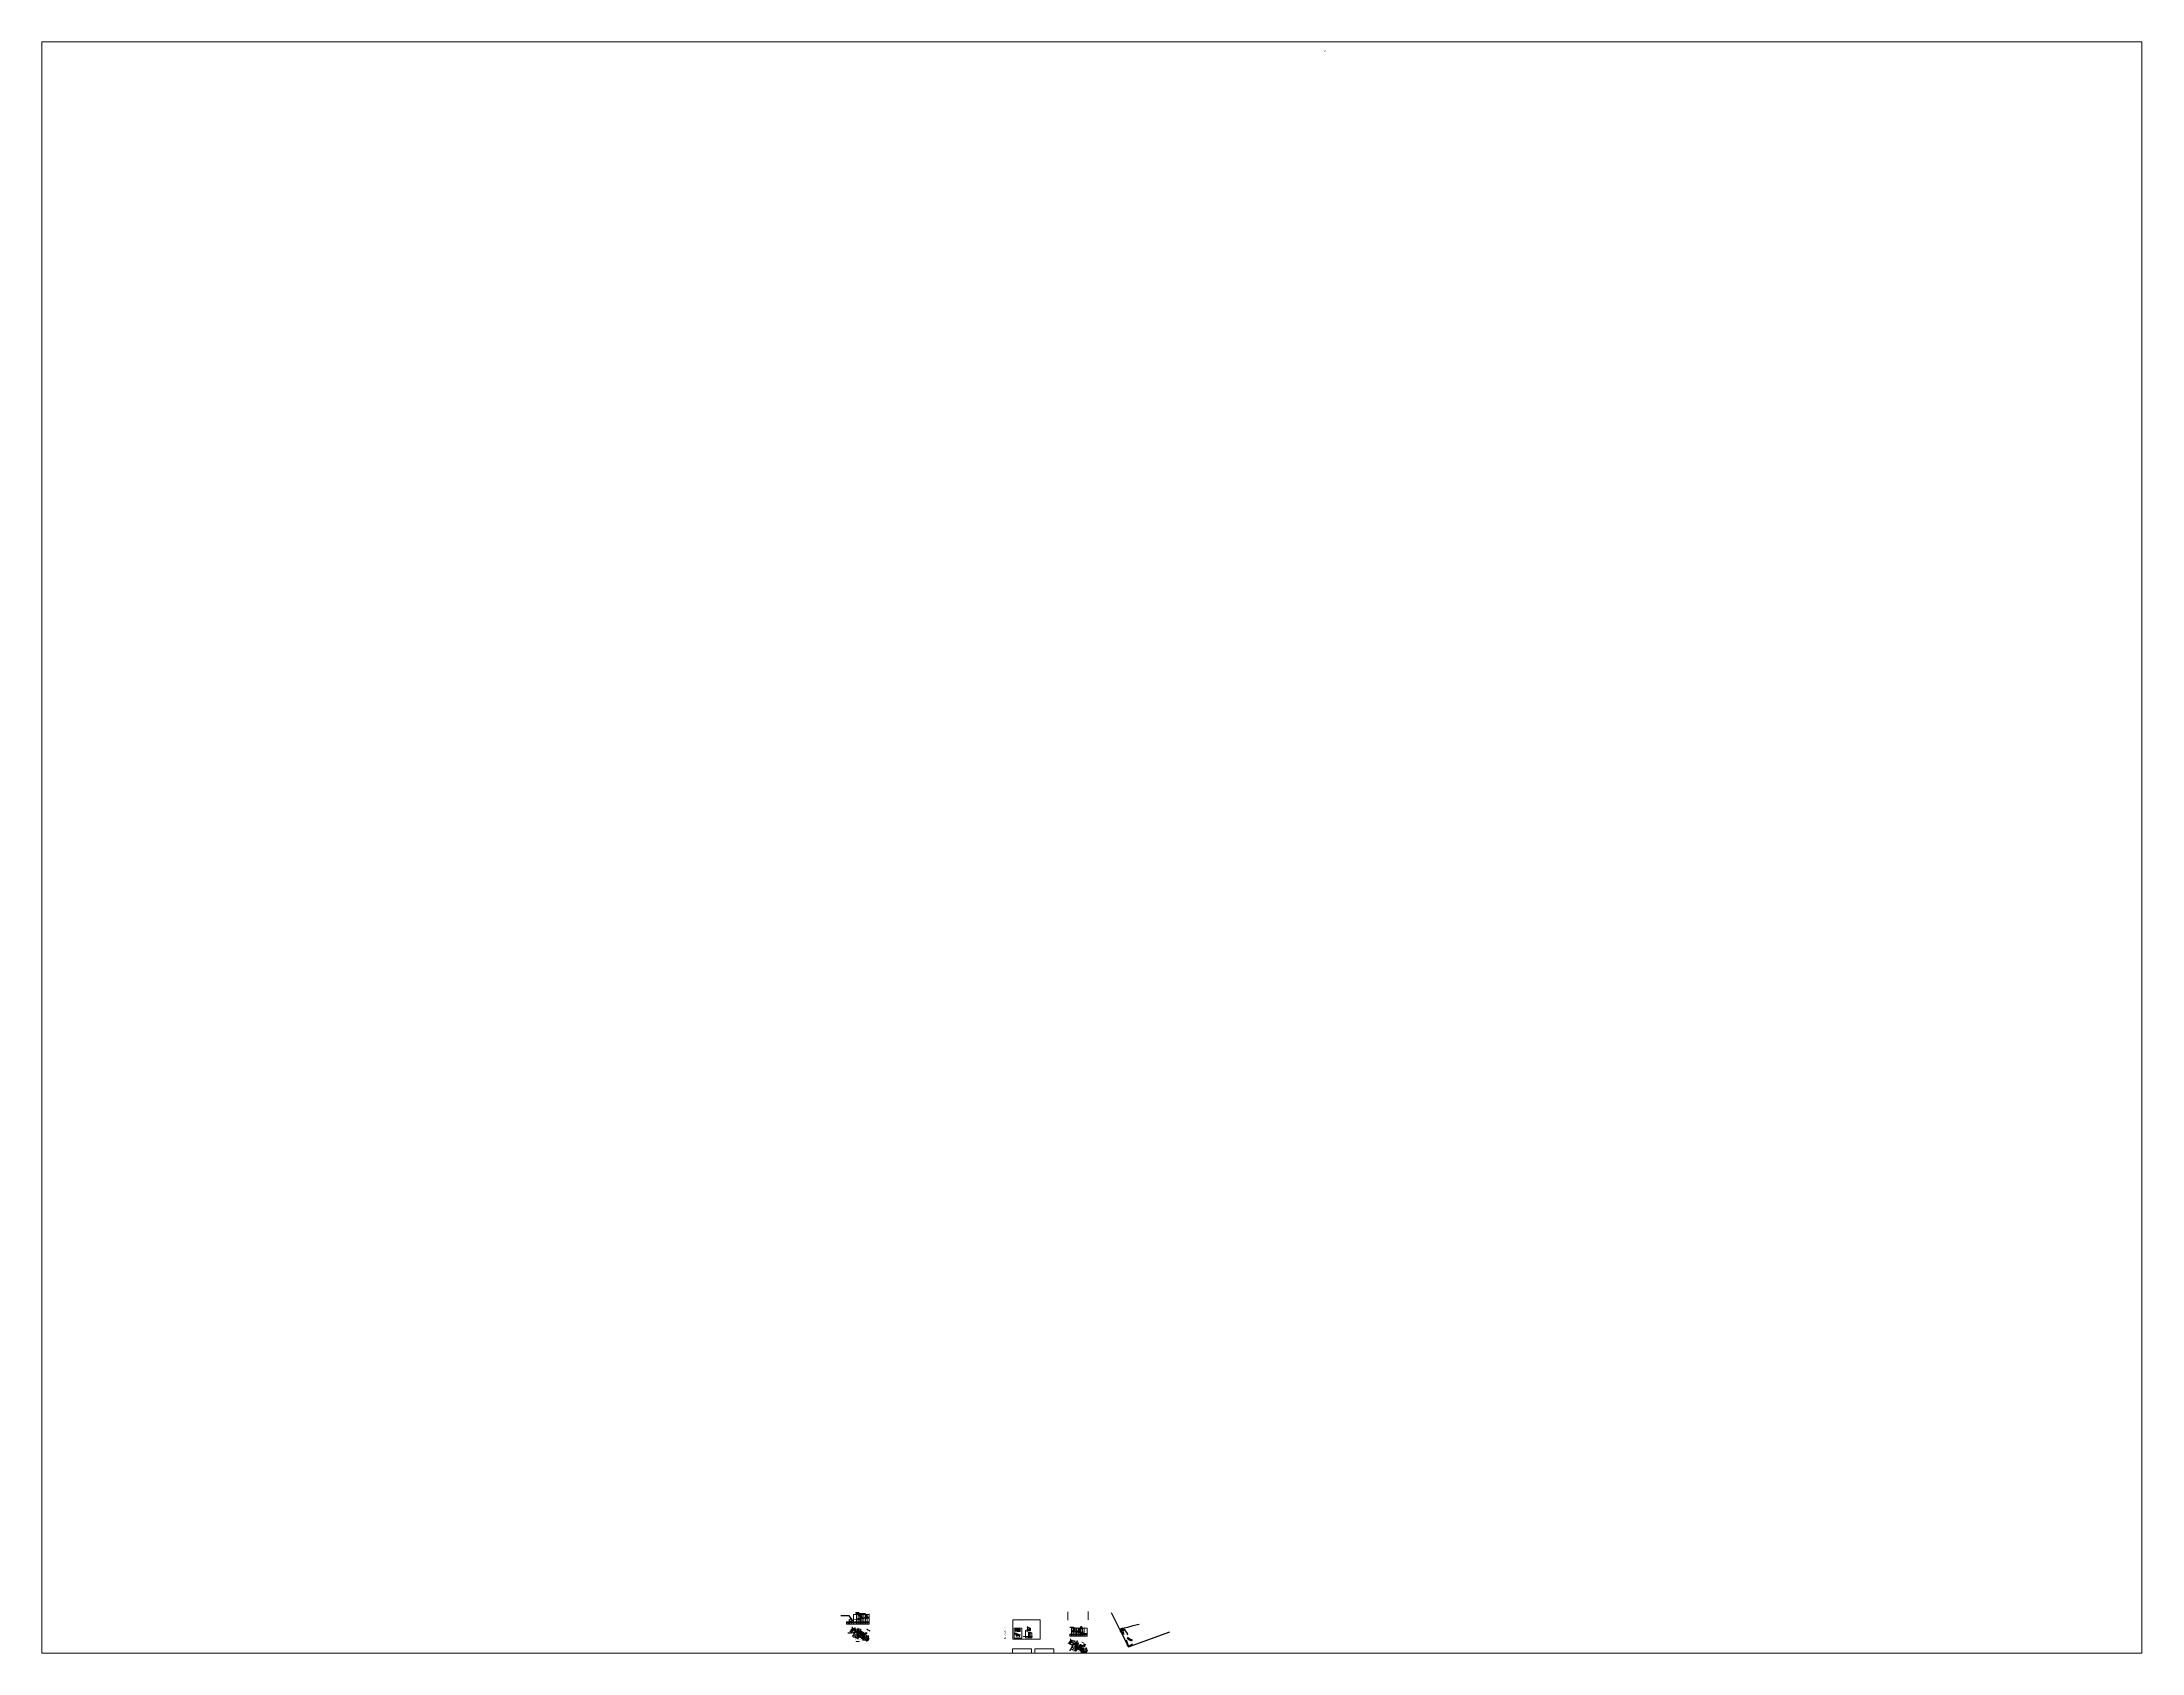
# Paper-space layout 'Layout2' of a CAD drawing. Extents: x 1.08 to 9.68, y 0.82 to 7.42.
# The model-space entities are those that its viewports show. They can reach past a viewport. Long polylines and large blocks are cut down to what shows.
import ezdxf
from ezdxf import colors
from ezdxf.entities.mleader import LeaderData, LeaderLine
from ezdxf.math import Vec2, Vec3

# ---------------------------------------------------------------- set-up
doc = ezdxf.new("R2010")
doc.units = 0
doc.header["$MEASUREMENT"] = 0
doc.header["$PDMODE"] = 35
doc.header["$PDSIZE"] = 300
for name, pattern in [('ACAD_ISO02W100', [15, 12, -3]), ('DASHDOT2', [0.7, 0.5, -0.1, 0, -0.1]), ('DASHED', [0.6, 0.5, -0.1]), ('DASHED2', [0.3, 0.25, -0.05]), ('PHANTOM2', [1.25, 0.625, -0.125, 0.125, -0.125, 0.125, -0.125])]:
    doc.linetypes.add(name, pattern=pattern)
doc.layers.get('0').update_dxf_attribs({"linetype": 'CONTINUOUS'})
doc.layers.get('Defpoints').update_dxf_attribs({"linetype": 'CONTINUOUS'})
doc.layers.add('Boundary', color=7, linetype='CONTINUOUS')
doc.layers.add('VIEWPORTS', color=7, linetype='CONTINUOUS')
doc.styles.add('Annotative', font='txt.shx', dxfattribs={"height": 200})
doc.styles.add('MtXpl_arial_ttf_shx', font='arial.ttf.shx')
doc.styles.get("Standard").update_dxf_attribs({"font": 'arial.ttf', "height": 200})
doc.dimstyles.get("Standard").update_dxf_attribs({"dimtxt": 200, "dimasz": 0.18, "dimexe": 0.18, "dimexo": 0.0625, "dimgap": 0.09, "dimtad": 0, "dimtih": 1, "dimtoh": 1, "dimdec": 4, "dimzin": 0, "dimdsep": 46, "dimtxsty": 'MtXpl_arial_ttf_shx', "dimcen": 0.09, "dimadec": 0, "dimazin": 0, "dimtfac": 1, "dimtdec": 4, "dimtofl": 0, "dimtmove": 0, "dimatfit": 3, "dimfxl": 1, "dimtolj": 1, "dimtzin": 0, "dimarcsym": 0})

# ---------------------------------------------------------------- blocks, each defined once
blk = doc.blocks.new('*D17')
at = {"color": 0, "lineweight": -2, "ltscale": 800, "transparency": 16777216}
for p, q in [((-43463, 31217), (-43989, 30060)), ((-43988, 30060), (-40319, 28392)), ((-35606, 26248), (-39645, 28085)), ((-35080, 27404), (-35605, 26248))]:
    blk.add_line(p, q, dxfattribs=at)
at = {"color": 0, "lineweight": 0, "ltscale": 800, "transparency": 16777216}
for points in [[(-43988, 30060), (-43988, 30060), (-43988, 30060)], [(-35606, 26248), (-35606, 26248), (-35605, 26248)]]:
    blk.add_solid(points, dxfattribs=at)
at = {"layer": 'Defpoints', "color": 0, "lineweight": 0, "ltscale": 800, "transparency": 16777216}
for p in [(-43463, 31217, -78820), (-35605, 26248), (-35080, 27405, -78920)]:
    blk.add_point(p, dxfattribs=at)
at = {"color": 0, "lineweight": 0, "ltscale": 800, "transparency": 16777216, "insert": (-39982, 28238), "char_height": 300, "attachment_point": 5, "style": 'MtXpl_arial_ttf_shx'}
blk.add_mtext('\\A1;9209', dxfattribs=at)
blk = doc.blocks.new('*D20')
at = {"color": 0, "lineweight": -2, "ltscale": 800, "transparency": 16777216}
for p, q in [((-35080, 27404), (-35657, 26346)), ((-35657, 26346), (-33541, 25192)), ((-31510, 24085), (-32978, 24886)), ((-30933, 25144), (-31510, 24085))]:
    blk.add_line(p, q, dxfattribs=at)
at = {"color": 0, "lineweight": 0, "ltscale": 800, "transparency": 16777216}
for points in [[(-35657, 26346), (-35657, 26346), (-35657, 26346)], [(-31510, 24085), (-31510, 24085), (-31510, 24085)]]:
    blk.add_solid(points, dxfattribs=at)
at = {"layer": 'Defpoints', "color": 0, "lineweight": 0, "ltscale": 800, "transparency": 16777216}
for p in [(-35080, 27405, -78920), (-31510, 24085), (-30933, 25144, -78920)]:
    blk.add_point(p, dxfattribs=at)
at = {"color": 0, "lineweight": 0, "ltscale": 800, "transparency": 16777216, "insert": (-33260, 25039), "char_height": 300, "attachment_point": 5, "style": 'MtXpl_arial_ttf_shx'}
blk.add_mtext('\\A1;4723', dxfattribs=at)
blk = doc.blocks.new('*D21')
at = {"color": 0, "lineweight": -2, "ltscale": 800, "transparency": 16777216}
for p, q in [((-30933, 25144), (-30203, 27019)), ((-30203, 27018), (-27612, 26010)), ((-25170, 25061), (-26824, 25704)), ((-25899, 23186), (-25170, 25061))]:
    blk.add_line(p, q, dxfattribs=at)
at = {"color": 0, "lineweight": 0, "ltscale": 800, "transparency": 16777216}
for points in [[(-30203, 27018), (-30203, 27018), (-30203, 27018)], [(-25170, 25061), (-25170, 25061), (-25170, 25061)]]:
    blk.add_solid(points, dxfattribs=at)
at = {"layer": 'Defpoints', "color": 0, "lineweight": 0, "ltscale": 800, "transparency": 16777216}
for p in [(-30933, 25144, -78920), (-25899, 23186, -78920), (-25170, 25061)]:
    blk.add_point(p, dxfattribs=at)
at = {"color": 0, "lineweight": 0, "ltscale": 800, "transparency": 16777216, "insert": (-27218, 25857), "char_height": 300, "attachment_point": 5, "style": 'MtXpl_arial_ttf_shx'}
blk.add_mtext('\\A1;5401', dxfattribs=at)
blk = doc.blocks.new('*D22')
at = {"color": 0, "lineweight": -2, "ltscale": 800, "transparency": 16777216}
for p, q in [((-25899, 23186), (-26720, 22604)), ((-26719, 22604), (-25876, 21415)), ((-24919, 20068), (-25658, 21109)), ((-24099, 20650), (-24919, 20067))]:
    blk.add_line(p, q, dxfattribs=at)
at = {"color": 0, "lineweight": 0, "ltscale": 800, "transparency": 16777216}
for points in [[(-26719, 22604), (-26719, 22604), (-26719, 22604)], [(-24919, 20068), (-24919, 20068), (-24919, 20067)]]:
    blk.add_solid(points, dxfattribs=at)
at = {"layer": 'Defpoints', "color": 0, "lineweight": 0, "ltscale": 800, "transparency": 16777216}
for p in [(-25899, 23186), (-24919, 20067), (-24099, 20650, -78920)]:
    blk.add_point(p, dxfattribs=at)
at = {"color": 0, "lineweight": 0, "ltscale": 800, "transparency": 16777216, "insert": (-25767, 21262), "char_height": 300, "attachment_point": 5, "style": 'MtXpl_arial_ttf_shx'}
blk.add_mtext('\\A1;3111', dxfattribs=at)
blk = doc.blocks.new('*D23')
at = {"color": 0, "lineweight": -2, "ltscale": 800, "transparency": 16777216}
for p, q in [((-24099, 20650), (-24601, 20059)), ((-24601, 20059), (-22760, 18494)), ((-20948, 16952), (-22400, 18187)), ((-20446, 17542), (-20948, 16952))]:
    blk.add_line(p, q, dxfattribs=at)
at = {"color": 0, "lineweight": 0, "ltscale": 800, "transparency": 16777216}
for points in [[(-24601, 20059), (-24601, 20059), (-24601, 20059)], [(-20948, 16952), (-20948, 16952), (-20948, 16952)]]:
    blk.add_solid(points, dxfattribs=at)
at = {"layer": 'Defpoints', "color": 0, "lineweight": 0, "ltscale": 800, "transparency": 16777216}
for p in [(-24099, 20650), (-20948, 16952), (-20446, 17542, -1930)]:
    blk.add_point(p, dxfattribs=at)
at = {"color": 0, "lineweight": 0, "ltscale": 800, "transparency": 16777216, "insert": (-22580, 18341), "char_height": 300, "attachment_point": 5, "style": 'MtXpl_arial_ttf_shx'}
blk.add_mtext('\\A1;4796', dxfattribs=at)
blk = doc.blocks.new('*D24')
at = {"color": 0, "lineweight": -2, "ltscale": 800, "transparency": 16777216}
for p, q in [((-20446, 17542), (-20920, 16962)), ((-20920, 16962), (-19190, 15547)), ((-17067, 13812), (-18815, 15241)), ((-16592, 14392), (-17067, 13812))]:
    blk.add_line(p, q, dxfattribs=at)
at = {"color": 0, "lineweight": 0, "ltscale": 800, "transparency": 16777216}
for points in [[(-20920, 16962), (-20920, 16962), (-20920, 16962)], [(-17067, 13812), (-17067, 13812), (-17067, 13812)]]:
    blk.add_solid(points, dxfattribs=at)
at = {"layer": 'Defpoints', "color": 0, "lineweight": 0, "ltscale": 800, "transparency": 16777216}
for p in [(-20446, 17542), (-17067, 13812), (-16592, 14392, -78920)]:
    blk.add_point(p, dxfattribs=at)
at = {"color": 0, "lineweight": 0, "ltscale": 800, "transparency": 16777216, "insert": (-19002, 15394), "char_height": 300, "attachment_point": 5, "style": 'MtXpl_arial_ttf_shx'}
blk.add_mtext('\\A1;4977', dxfattribs=at)
blk = doc.blocks.new('*D27')
at = {"color": 0, "lineweight": -2, "ltscale": 800, "transparency": 16777216}
for p, q in [((-7250, 11704), (-7200, 11029)), ((-7200, 11029), (-4779, 11205)), ((-1439, 11449), (-3860, 11273)), ((-1488, 12124), (-1439, 11449))]:
    blk.add_line(p, q, dxfattribs=at)
at = {"color": 0, "lineweight": 0, "ltscale": 800, "transparency": 16777216}
for points in [[(-7200, 11029), (-7200, 11029), (-7200, 11029)], [(-1439, 11449), (-1439, 11449), (-1439, 11449)]]:
    blk.add_solid(points, dxfattribs=at)
at = {"layer": 'Defpoints', "color": 0, "lineweight": 0, "ltscale": 800, "transparency": 16777216}
for p in [(-7250, 11704, -78920), (-1488, 12124, -78920), (-1439, 11449)]:
    blk.add_point(p, dxfattribs=at)
at = {"color": 0, "lineweight": 0, "ltscale": 800, "transparency": 16777216, "insert": (-4320, 11239), "char_height": 300, "attachment_point": 5, "style": 'MtXpl_arial_ttf_shx'}
blk.add_mtext('\\A1;5777', dxfattribs=at)
blk = doc.blocks.new('*D29')
at = {"color": 0, "lineweight": -2, "ltscale": 800, "transparency": 16777216}
for p, q in [((-53998, 36877), (-53731, 38093)), ((-53731, 38093), (-51366, 37573)), ((-48091, 36853), (-50456, 37373)), ((-48358, 35637), (-48091, 36853))]:
    blk.add_line(p, q, dxfattribs=at)
at = {"color": 0, "lineweight": 0, "ltscale": 800, "transparency": 16777216}
for points in [[(-53731, 38093), (-53731, 38093), (-53731, 38093)], [(-48091, 36853), (-48091, 36853), (-48091, 36853)]]:
    blk.add_solid(points, dxfattribs=at)
at = {"layer": 'Defpoints', "color": 0, "lineweight": 0, "ltscale": 800, "transparency": 16777216}
for p in [(-53998, 36877, -78820), (-53731, 38093), (-48358, 35637, -78820)]:
    blk.add_point(p, dxfattribs=at)
at = {"color": 0, "lineweight": 0, "ltscale": 800, "transparency": 16777216, "insert": (-50911, 37473), "char_height": 300, "attachment_point": 5, "style": 'MtXpl_arial_ttf_shx'}
blk.add_mtext('\\A1;5775', dxfattribs=at)

msp = doc.modelspace()

# ---------------------------------------------------------------- linework, layer by layer
at = {"lineweight": 0, "ltscale": 800}
for p, q in [((-61872.1, 64920), (-61872.1, 68157.2)), ((-60626.1, 65280), (-60626.3, 55462.8)), ((-48372.1, 69039.3), (-48372.4, 55462.6)), ((-48372.1, 85014.6), (-48372.1, 69039.3)), ((-61872.1, 64920), (-61872.3, 55462.9)), ((-54849.1, 64770), (-54849.1, 55348.3))]:
    msp.add_line(p, q, dxfattribs=at)
at = {"color": 7, "linetype": 'Continuous', "lineweight": 0}
for p, q in [((0.9, 85014.6), (-48372.1, 85014.6)), ((-39162.9, 85014.6), (-39163, 55462.5)), ((-34439.7, 85014.6), (-34439.7, 55462.4)), ((-29039, 85014.6), (-29039, 55462.3)), ((-25928.5, 85014.6), (-25928.5, 55462.2)), ((-21132.7, 85014.6), (-21147.4, 55462.2)), ((-16142.9, 85014.6), (-16142.9, 55462.1)), ((-15937.9, 74810.1), (-13923, 75270.2)), ((-11137.7, 85014.6), (-11137.7, 55462)), ((-9419.4, 77770.5), (-7061.3, 78310.6)), ((-5776, 85014.6), (-5776, 55461.9)), ((0.9, 85014.6), (-1.1, 55461.8)), ((-0.6, 62000), (-70327.3, 62000)), ((-0.8, 59226.9), (-70327.3, 59231.8)), ((457870.5, 33578.4), (467543.8, 33578.4)), ((457910.7, 39166.8), (457911.2, 32486.5)), ((457910.7, 39166.8), (467584.1, 39166.8)), ((457912.1, 35001.6), (467585.4, 35001.6)), ((458752.5, 37946.1), (458234.7, 37466.1)), ((459065.9, 39166.8), (459065.9, 32486.5)), ((459794.5, 37718.1), (459323, 37826.1)), ((460138.1, 39166.8), (460138.1, 32486.5)), ((461098.1, 37126.1), (460695.1, 37218.1)), ((461139.1, 39166.8), (461139.1, 32486.5)), ((462136.9, 39166.8), (462140.2, 32486.5)), ((463095.9, 39166.8), (463095.9, 32486.5)), ((463717.9, 39166.8), (463717.9, 32486.5)), ((464797.9, 39166.8), (464797.9, 32486.5)), ((465742.5, 39166.8), (465742.5, 32486.5)), ((466114.7, 36912.1), (467568.6, 36462.2)), ((467584.1, 39166.8), (467584.1, 32486.5)), ((505899.9, 17384.6), (477806.8, 17384.6)), ((484865, 35384.6), (484865, 12763.3)), ((484865, 35384.6), (484865, 12763.3)), ((484865, 12763.3), (503685, 12763.3)), ((500665.8, 37486.9), (487268, 37486.9)), ((490465.2, 46486.9), (490465.2, 35176.3)), ((490465.2, 46486.9), (490465.2, 35176.3)), ((490465.2, 35176.3), (499875.2, 35176.3)), ((494078, 30404.6), (494078, 12763.3)), ((494078, 25424.6), (494078, 12763.3)), ((495071.7, 43996.9), (495071.7, 35176.3)), ((495071.7, 41506.9), (495071.7, 35176.3)), ((496094.2, 44006.9), (496094.2, 35176.3)), ((496094.2, 41526.9), (496094.2, 35176.3)), ((496123, 30424.6), (496123, 12763.3)), ((496123, 25464.6), (496123, 12763.3)), ((497645.2, 43851.9), (497645.2, 35176.3)), ((497645.2, 41216.9), (497645.2, 35176.3)), ((499225, 30114.6), (499225, 12763.3)), ((499225, 24844.6), (499225, 12763.3)), ((499875.2, 42266.9), (499875.2, 35176.3)), ((499875.2, 35176.3), (499875.2, 38046.9)), ((503685, 26944.6), (503685, 12763.3)), ((503685, 12763.3), (503685, 18504.6)), ((622338.9, 21755.5, 47110.4), (675240.8, 21755.5, 47110.4)), ((622367.3, 24379.3, 47110.4), (674630.3, 24379.3, 47110.4)), ((626861.1, 42584, 47110.4), (626863.1, 17986.5, 47110.4)), ((626861.1, 42584, 47110.4), (675234.1, 42584, 47110.4)), ((632638, 42584, 47110.4), (632638, 17986.5, 47110.4)), ((636281.4, 35339.9, 47110.4), (633923.2, 35880, 47110.4)), ((637999.7, 42584, 47110.4), (637999.7, 17986.5, 47110.4)), ((642799.9, 32379.5, 47110.4), (640784.9, 32839.6, 47110.4)), ((643004.9, 42584, 47110.4), (643004.9, 17986.5, 47110.4)), ((647994.7, 42584, 47110.4), (648006.9, 17986.5, 47110.4)), ((652790.5, 42584, 47110.4), (652790.5, 17984.9, 47110.4)), ((655901, 42584, 47110.4), (655901, 17986.5, 47110.4)), ((661301.7, 42584, 47110.4), (661301.7, 17986.5, 47110.4)), ((666024.9, 42584, 47110.4), (666024.9, 17986.5, 47110.4)), ((675234.1, 42584, 47110.4), (675234.1, 17986.5, 47110.4)), ((465739.7, -48979.5), (485086.4, -48979.5)), ((465820.2, -37802.7), (465821.2, -51163.3)), ((465820.2, -37802.7), (485166.9, -37802.7)), ((465822.9, -46133.1), (485169.5, -46133.1)), ((467503.7, -40244), (466468.2, -41204)), ((468130.6, -37802.7), (468130.6, -51163.3)), ((469587.8, -40700), (468644.7, -40484)), ((470275, -37802.7), (470275, -51163.3)), ((472194.9, -41884), (471389, -41700)), ((472276.9, -37802.7), (472276.9, -51163.3)), ((474272.5, -37802.7), (474279.2, -51163.3)), ((476190.6, -37802.7), (476190.6, -51163.3)), ((477434.6, -37802.7), (477434.6, -51163.3)), ((479594.6, -37802.7), (479594.6, -51163.3)), ((481483.7, -37802.7), (481483.7, -51163.3)), ((482228.2, -42312), (485136, -43211.8)), ((485166.9, -37802.7), (485166.9, -51163.3))]:
    msp.add_line(p, q, dxfattribs=at)
at = {"color": 7, "linetype": 'DASHED2', "lineweight": 0, "ltscale": 2000}
for p, q in [((-13923, 75270.2), (-11157.6, 76740.4)), ((-11157.6, 76740.4), (-9419.4, 77770.5)), ((460142.1, 37512.1), (459794.5, 37718.1)), ((460695.1, 37218.1), (460142.1, 37512.1)), ((638019.6, 34309.8, 47110.4), (636281.4, 35339.9, 47110.4)), ((640784.9, 32839.6, 47110.4), (638019.6, 34309.8, 47110.4)), ((470283, -41112), (469587.8, -40700)), ((471389, -41700), (470283, -41112))]:
    msp.add_line(p, q, dxfattribs=at)
at = {"linetype": 'ACAD_ISO02W100', "lineweight": 0, "ltscale": 1250}
for p, q in [((615907.8, 93444.6), (615907.8, 67831.8)), ((678977.4, 94764.4), (678977.4, 68353.8)), ((-70327.3, 62000), (-70327.3, 55462.7)), ((-40343.9, 989.3, -47110.4), (-30343.9, 989.3, -47110.4)), ((622367.3, 24379.3, 47110.4), (622367.3, 17987.5, 47110.4))]:
    msp.add_line(p, q, dxfattribs=at)
at = {"color": 7, "linetype": 'Continuous', "lineweight": 0, "ltscale": 1000}
for p, q in [((-1.1, 55461.8), (-70327.3, 55463)), ((-33832.8, 29791.4, -9441.2), (-42414.3, 34148.4, -10181.3)), ((-29658, 27647.8, -9331.2), (-33832.8, 29791.4, -9441.2)), ((-24801.6, 26396.4, -9421.2), (-29658, 27647.8, -9331.2)), ((-21247.3, 26028.2, -9691.3), (-24801.6, 26396.4, -9421.2)), ((457911.2, 32486.5), (467584.1, 32486.5)), ((459630.1, 23758.3, -1888), (457914.1, 24629.6, -2036)), ((460465, 23329.6, -1866), (459630.1, 23758.3, -1888)), ((461436.1, 23079.4, -1884), (460465, 23329.6, -1866)), ((462146.9, 23005.8, -1938), (461436.1, 23079.4, -1884)), ((622358, 17979.4, 47110.4), (675234.1, 17987.5, 47110.4)), ((465821.2, -51163.3), (485166.9, -51163.3)), ((642788, -7460.3, 37669.2), (634206.5, -3103.3, 36929.1)), ((646962.8, -9603.9, 37779.2), (642788, -7460.3, 37669.2)), ((651819.2, -10855.3, 37689.2), (646962.8, -9603.9, 37779.2)), ((655373.5, -11223.5, 37419.2), (651819.2, -10855.3, 37689.2))]:
    msp.add_line(p, q, dxfattribs=at)
at = {"color": 7, "linetype": 'ACAD_ISO02W100', "lineweight": 0, "ltscale": 1250}
msp.add_line((636276.9, -36262.4), (646276.9, -36262.4), dxfattribs=at)
at = {"color": 30, "true_color": 0xf26722}
for points in [[(1412595.9, 4931638.5), (1412621.7, 4931586.6), (1412649.7, 4931531.3), (1412777.5, 4931577.7)], [(749840.1, 91702.2), (775652.6, 39781.9), (803590.6, -15545.1), (931415.6, 30856.9)]]:
    msp.add_lwpolyline(points, dxfattribs=at)
at = {"color": 6, "linetype": 'DASHDOT2', "lineweight": 0, "ltscale": 800}
msp.add_lwpolyline([(-48481.2, 69019.3), (-54849.1, 64770), (-60626.1, 65280), (-61872.1, 64920)], dxfattribs=at)
at = {"color": 7, "linetype": 'DASHDOT2', "lineweight": 0, "ltscale": 2000}
for points in [[(-21582.4, 71649.7), (-29762.5, 70219.5), (-34017.6, 70151), (-48481.2, 69019.3)], [(-21582.4, 71649.7), (-16399.9, 72969.9), (-16107.3, 72935.8)], [(-7997.2, 74130), (-11157.5, 74040), (-16106.8, 72939.9)], [(-1380.1, 74696.8), (-4579.7, 74620.1), (-7997.2, 74130)], [(458752.5, 37946.1), (459323, 37826.1), (459794.5, 37718.1), (466114.7, 36912.1)], [(467503.7, -40244), (468644.7, -40484), (469587.8, -40700), (482228.2, -42312)]]:
    msp.add_lwpolyline(points, dxfattribs=at)
at = {"color": 7, "linetype": 'Continuous', "lineweight": 0}
for points in [[(0.9, 73970), (-5024.9, 74020), (-5776, 74040), (-11137.7, 73930), (-16142.9, 72629.8), (-21132.7, 71369.7), (-25928.5, 70329.5), (-29039, 69809.4), (-34439.7, 69869.5), (-39162.9, 69679.4), (-48372.1, 69039.3)], [(457910.7, 36958.1), (458915.8, 36968.1), (459065.9, 36972.1), (460138.1, 36950.1), (461139.1, 36690.1), (462136.9, 36438.1), (463095.9, 36230.1), (463717.9, 36126.1), (464797.9, 36138.1), (465742.5, 36100.1), (467584.1, 35972.1)], [(484865, 35384.6), (494078, 30404.6), (496123, 30424.6), (499225, 30114.6), (503685, 26944.6)], [(490465.2, 46486.9), (495071.7, 43996.9), (496094.2, 44006.9), (497645.2, 43851.9), (499875.2, 42266.9)], [(465820.2, -42220), (467830.3, -42200), (468130.6, -42192), (470275, -42236), (472276.9, -42756), (474272.5, -43260), (476190.6, -43676), (477434.6, -43884), (479594.6, -43860), (481483.7, -43936), (485166.9, -44192)]]:
    msp.add_lwpolyline(points, dxfattribs=at)
at = {"color": 7, "linetype": 'DASHED2', "lineweight": 0, "ltscale": 2000}
for points in [[(-15937.9, 74810.1), (-21132.7, 74120), (-25583.3, 73149.9), (-27408.2, 72809.8), (-34439.6, 73189.9), (-39442.8, 73289.9)], [(-7061.3, 78310.6), (-3488.6, 77480.5), (-1619.3, 76510.3), (-669.2, 75060.1), (0.9, 74747.1)], [(459323, 37826.1), (458608.5, 37660.1), (458234.7, 37466.1), (458044.7, 37176.1), (457910.7, 37113.5)], [(458186.9, 37103.5), (458826.7, 37088.1), (459510.1, 36990.1)], [(459510.1, 36990.1), (460142.1, 36972.1), (461131.8, 36752.1)], [(461098.1, 37126.1), (462136.9, 36988.1), (463026.9, 36794.1), (463391.8, 36726.1), (464797.9, 36802.1), (465798.4, 36822.1)], [(462226.8, 36494.1), (461190.4, 36758.1), (461131.9, 36751.3)], [(462226.8, 36494.1), (463862.6, 36208.1), (464713.5, 36194.4), (467605.9, 35968.1)], [(468644.7, -40484), (467215.8, -40816), (466468.2, -41204), (466088.2, -41784), (465820.2, -41909.2)], [(466372.5, -41929.3), (467652.2, -41960), (469019, -42156)], [(469019, -42156), (470282.9, -42192), (472262.4, -42632)], [(472194.9, -41884), (474272.5, -42160), (476052.5, -42548), (476782.4, -42684), (479594.6, -42532), (481595.6, -42492)], [(474452.4, -43148), (472379.6, -42620), (472262.6, -42633.6)], [(474452.4, -43148), (477724, -43720), (479425.8, -43747.4), (485210.5, -44200)]]:
    msp.add_lwpolyline(points, dxfattribs=at)
at = {"color": 7, "linetype": 'Continuous', "lineweight": 0, "ltscale": 1000}
for points in [[(445598.3, 68328.3), (529598.3, 68328.3), (529598.3, 8928.3), (445598.3, 8928.3)], [(449877.1, 42418.5), (473216.7, 42418.5), (473275.5, 11254.1), (449877.1, 11254.1)], [(443980, -21060.5), (503380, -21060.5), (503427.6, -105060.5), (443980, -105094.2)], [(513086.4, -21010.7), (572486.4, -21010.7), (572534.1, -105010.7), (513086.4, -105044.4)]]:
    msp.add_lwpolyline(points, close=True, dxfattribs=at)
at = {"lineweight": 0, "ltscale": 800}
msp.add_lwpolyline([(-65153.7, 62000), (-65153.7, 55462.9)], dxfattribs=at)
at = {"linetype": 'DASHDOT2', "lineweight": 0, "ltscale": 1000}
for points, elevation in [([(-55309, 31040.9), (-55291.5, 33335.6), (-53998.3, 36876.9), (-50983.9, 40365.7), (-45861.1, 41277.6), (-45304.2, 40324.8), (-33111.4, 35651.1), (-29959.2, 33536.3), (-29402.5, 31118.6)], -78820.3), ([(-25120.9, 26535.3), (-16357.6, 26430.9), (-8151.2, 28011.8)], -78820.3), ([(-24580.7, 23373.8), (-6809.5, 26582.9)], -78820.3), ([(-20423.2, 22072.3), (-13834.8, 22948), (-9283.9, 24118.9)], -78820.3), ([(635880, -7110.6), (628262.7, -1615), (622622.5, -374.8), (621505.9, 174.3), (619413, 1328.3)], -31709.9), ([(621311.7, -6210.8), (621329.3, -3916.1), (622622.5, -374.8), (625636.9, 3114), (630759.6, 4025.9), (631316.6, 3073.1), (643509.4, -1600.6), (646661.6, -3715.4), (647218.3, -6133.1)], -31709.9), ([(622779.1, -8697.6), (623732.5, -7018.9), (625310.7, -4181.3), (630759.6, 4025.9), (631909.3, 5510.7)], -31709.9), ([(651499.9, -10716.4), (660263.2, -10820.8), (668469.6, -9239.9)], -31709.9), ([(652040.1, -13877.9), (669811.3, -10668.8)], -31709.9), ([(656197.6, -15179.4), (662785.9, -14303.7), (667336.9, -13132.7)], -31709.9)]:
    msp.add_lwpolyline(points, dxfattribs=dict(at, elevation=elevation))
at = {"color": 6, "linetype": 'PHANTOM2', "lineweight": 0, "ltscale": 2000, "elevation": -78820.3}
msp.add_lwpolyline([(-43462.7, 31216.7), (-48358.1, 35636.7), (-53998.3, 36876.9), (-55114.9, 37426), (-55114.9, 37426)], dxfattribs=at)
at = {"color": 3, "linetype": 'PHANTOM2', "lineweight": 0, "ltscale": 2000, "elevation": -78820.3}
msp.add_lwpolyline([(-53841.7, 28554.1), (-52888.3, 30232.8), (-51310.1, 33070.4), (-45861.1, 41277.6), (-44711.5, 42762.4)], dxfattribs=at)
at = {"color": 7, "linetype": 'Continuous', "lineweight": 0}
for points, elevation in [([(-49369, 29180.5), (-44448.1, 29415.7), (-39527.2, 27159.1)], -78820.3), ([(-6947.8, 4769.8), (-8118.9, 5185.8), (-13532.7, 8610.8), (-21066.6, 9379.2), (-24545.1, 12620.9), (-27916.1, 14680.3), (-34721.1, 17790.5), (-39008, 18891.1), (-46875.6, 20539)], -78920.3), ([(-46568.7, 20690), (-44448.1, 29415.7), (-43462.7, 31216.7), (-42414.3, 34148.4), (-41144.8, 38333.8)], -78920.3), ([(-8138, 7235.8), (-13185.4, 9928.3), (-17562.7, 13041.3), (-21931.1, 16490.1), (-25213.7, 19661.4), (-27396.7, 21331.8), (-31751.7, 23593.4), (-44448.1, 29415.7)], -78920.3), ([(-39008, 18891.1), (-37664.7, 22395.6), (-36354.1, 23447.6), (-36332.1, 25514.2), (-35252.3, 26831.8), (-35079.5, 27404.6), (-33832.8, 29791.4), (-32322.3, 32411.9)], -78920.3), ([(-18028, 12153.9), (-21959.6, 15676.5), (-25334.9, 18648.7), (-27418.6, 20107.7), (-32685.5, 21596.6), (-36466.2, 23369.1)], -78920.3), ([(-34721.1, 17790.5), (-32685.5, 21596.6), (-31751.7, 23593.4), (-31045.6, 24625), (-30932.6, 25143.7), (-29658, 27647.8), (-28381.1, 30898.2)], -78920.3), ([(-28084.9, 14537.7), (-27418.6, 20107.7), (-27396.7, 21331.8), (-26368.5, 22234.8), (-25899.1, 23186.1), (-24801.6, 26396.4), (-23604.9, 28907)], -78920.3), ([(-27916.1, 14680.3), (-25340.6, 18656.9), (-25213.7, 19661.4), (-24098.7, 20649.7), (-21247.3, 26028.2), (-20725, 29763.6)], -78920.3), ([(-2235.7, 11600.5), (-3344, 8759.2), (-5774, 7400.4), (-8138, 7235.8), (-13185.4, 9928.3), (-17562.7, 13041.3), (-21931.1, 16490.1)], -78820.3), ([(-21066.6, 9379.2), (-18028, 12153.9), (-17562.7, 13041.3), (-16578.1, 14390), (-15836.7, 15702.7), (-14530.1, 17899.5), (-13828.4, 21186.8)], -78920.3), ([(-1176, 10789), (-1945.5, 8749.2), (-2792.8, 7326.3), (-4565, 5951.9), (-8118.1, 5186.3), (-10576.4, 6676), (-13088.8, 8591.7), (-16302.3, 11090.8), (-16302.3, 11090.8), (-16302.3, 11090.8)], -78820.3), ([(-14174.8, 6476.3), (-13532.7, 8610.8), (-13185.4, 9928.3), (-12620, 11358.8), (-12078.9, 15084.3), (-12617, 17957.1)], -78920.3), ([(-7756.4, 2802.4), (-6872.7, 4952.5), (-8138, 7235.8), (-7249.5, 11703.8), (-6831.4, 15866.9), (-7178.3, 18908.2)], -78920.3), ([(-543.7, 8804.9), (-1141.3, 10791.8), (-1488, 12124), (-2507.7, 15341.4), (-3548.6, 18641.6)], -78920.3), ([(465006.4, 18754.6), (463689.6, 19522.7), (462183, 19676.4), (461487.4, 20324.7), (460813.3, 20736.5), (459452.5, 21358.4), (458595.2, 21578.5), (457021.9, 21908.1)], -15782), ([(457083.3, 21938.3), (457507.4, 23683.2), (457704.4, 24043.3), (457914.1, 24629.6), (458167.9, 25466.6)], -15782), ([(464768.4, 19247.8), (463759.1, 19786.2), (462883.7, 20408.7), (462010.2, 21098.4), (461353.7, 21732.6), (460917.2, 22066.6), (460046.3, 22518.9), (457507.4, 23683.2)], -15782), ([(466098.3, 20225.3), (464946.1, 20141.3), (463872.2, 20072.3), (463077.9, 20678.9), (462307.2, 21308.8), (461576.7, 21930.2), (461576.7, 21930.2), (461216.7, 22437.4), (460210.1, 22828.9), (459380.8, 23281), (457704.4, 24043.3)], -15782), ([(458595.2, 21578.5), (458863.9, 22279.3), (459125.9, 22489.7), (459130.4, 22903), (459346.3, 23166.5), (459380.8, 23281), (459630.1, 23758.3), (459932.2, 24282.3)], -15782), ([(462790.7, 20231.3), (462004.5, 20935.7), (461329.5, 21530.1), (460912.8, 21821.8), (459859.6, 22119.6), (459103.5, 22474)], -15782), ([(459452.5, 21358.4), (459859.6, 22119.6), (460046.3, 22518.9), (460187.5, 22725.2), (460210.1, 22828.9), (460465, 23329.6), (460720.3, 23979.7)], -15782), ([(460779.6, 20708), (460912.8, 21821.8), (460917.2, 22066.6), (461122.8, 22247.2), (461216.7, 22437.4), (461436.1, 23079.4), (461675.5, 23581.5)], -15782), ([(460813.3, 20736.5), (461328.4, 21531.7), (461353.7, 21732.6), (461576.7, 21930.2), (462146.9, 23005.8), (462251.4, 23752.8)], -15782), ([(462183, 19676.4), (462790.7, 20231.3), (462883.7, 20408.7), (463080.6, 20678.4), (463228.9, 20940.9), (463490.2, 21380.2), (463630.5, 22037.6)], -15782), ([(463561.2, 19095.9), (463689.6, 19522.7), (463759.1, 19786.2), (463872.2, 20072.3), (463980.4, 20817.3), (463872.7, 21391.8)], -15782), ([(464844.7, 18361.2), (465021.5, 18791.2), (464768.4, 19247.8), (464946.1, 20141.3), (465029.7, 20973.8), (464960.3, 21582)], -15782), ([(466287.1, 19561.6), (466167.6, 19958.9), (466098.3, 20225.3), (465894.3, 20868.7), (465686.2, 21528.6)], -15782), ([(626861.1, 31539.4), (631886.9, 31589.4), (632638, 31609.4), (637999.7, 31499.4), (643004.9, 30199.2), (647994.7, 28939.1), (652790.5, 27898.9), (655901, 27378.9), (661301.7, 27438.9), (666024.9, 27248.8), (675234.1, 26608.8)], 47110.4), ([(630052.1, -16561.7), (632172.7, -7836), (633158.1, -6035), (634206.5, -3103.3), (635476, 1082.1)], -31809.9), ([(627251.8, -8071.2), (632172.7, -7836), (637093.6, -10092.6)], -31709.9), ([(669673, -32481.9), (668501.9, -32065.9), (663088.1, -28640.9), (655554.2, -27872.5), (652075.7, -24630.8), (648704.7, -22571.4), (641899.7, -19461.2), (637612.8, -18360.6), (629745.2, -16712.7)], -31809.9), ([(668482.8, -30015.9), (663435.4, -27323.4), (659058.1, -24210.4), (654689.7, -20761.6), (651407.1, -17590.3), (649224.1, -15919.9), (644869.1, -13658.3), (632172.7, -7836)], -31809.9), ([(675132.8, -25127.7), (669371.2, -25547.9), (664000.8, -25892.9), (660028.8, -22859.2), (656175.1, -19709.3), (652522.1, -16602), (652522.1, -16602), (650721.7, -14065.6), (645688.2, -12108), (641541.3, -9847.1), (633158.1, -6035)], -31809.9), ([(637612.8, -18360.6), (638956, -14856.1), (640266.7, -13804), (640288.7, -11737.5), (641368.4, -10419.9), (641541.3, -9847.1), (642788, -7460.3), (644298.5, -4839.8)], -31809.9), ([(658592.8, -25097.8), (654661.2, -21575.2), (651285.9, -18603), (649202.2, -17144), (643935.3, -15655.1), (640154.6, -13882.6)], -31809.9), ([(641899.7, -19461.2), (643935.3, -15655.1), (644869.1, -13658.3), (645575.2, -12626.7), (645688.2, -12108), (646962.8, -9603.9), (648239.7, -6353.5)], -31809.9), ([(648535.9, -22714), (649202.2, -17144), (649224.1, -15919.9), (650252.3, -15016.9), (650721.7, -14065.6), (651819.2, -10855.3), (653015.9, -8344.7)], -31809.9), ([(648704.7, -22571.4), (651280.2, -18594.8), (651407.1, -17590.3), (652522.1, -16602), (655373.5, -11223.5), (655895.8, -7488.1)], -31809.9), ([(674385.1, -25651.2), (673276.8, -28492.5), (670846.8, -29851.3), (668482.8, -30015.9), (663435.4, -27323.4), (659058.1, -24210.4), (654689.7, -20761.6)], -31709.9), ([(655554.2, -27872.5), (658592.8, -25097.8), (659058.1, -24210.4), (660042.7, -22861.7), (660784.1, -21549), (662090.6, -19352.2), (662792.4, -16064.9)], -31809.9), ([(675444.8, -26462.7), (674675.2, -28502.5), (673828, -29925.4), (672055.8, -31299.8), (668502.7, -32065.4), (666044.4, -30575.7), (663532, -28660), (660318.5, -26160.9), (660318.5, -26160.9), (660318.5, -26160.9)], -31709.9), ([(662446, -30775.4), (663088.1, -28640.9), (663435.4, -27323.4), (664000.8, -25892.9), (664541.9, -22167.3), (664003.8, -19294.6)], -31809.9), ([(668864.4, -34449.3), (669748.1, -32299.2), (668482.8, -30015.9), (669371.2, -25547.9), (669789.4, -21384.8), (669442.4, -18343.5)], -31809.9), ([(676077.1, -28446.7), (675479.5, -26459.9), (675132.8, -25127.7), (674113.1, -21910.3), (673072.2, -18610.1)], -31809.9), ([(464165.3, -72259.7), (465013.5, -68769.9), (465407.6, -68049.6), (465826.9, -66877), (466334.6, -65203.1)], -31564)]:
    msp.add_lwpolyline(points, dxfattribs=dict(at, elevation=elevation))
at = {"color": 1, "linetype": 'Continuous', "lineweight": 0, "elevation": -78920.3}
msp.add_lwpolyline([(-1488, 12124), (-7249.5, 11703.8), (-12620, 11358.8), (-16592, 14392.5), (-20445.7, 17542.4), (-24098.7, 20649.7), (-24098.7, 20649.7), (-25899.1, 23186.1), (-30932.6, 25143.7), (-35079.5, 27404.6), (-43462.7, 31216.7)], dxfattribs=at)
at = {"linetype": 'ACAD_ISO02W100', "lineweight": 0, "ltscale": 1250, "elevation": -47110.4}
for points in [[(-40343.9, 1017.5), (-40343.9, 855.9)], [(-39343.9, 1017.5), (-39343.9, 855.9)], [(-38343.9, 1017.5), (-38343.9, 855.9)], [(-37343.9, 1017.5), (-37343.9, 855.9)], [(-36343.9, 1017.5), (-36343.9, 855.9)], [(-35343.9, 1017.5), (-35343.9, 855.9)], [(-34343.9, 1017.5), (-34343.9, 855.9)], [(-33343.9, 1017.5), (-33343.9, 855.9)], [(-32343.9, 1017.5), (-32343.9, 855.9)], [(-31343.9, 1017.5), (-31343.9, 855.9)], [(-30343.9, 1017.5), (-30343.9, 855.9)]]:
    msp.add_lwpolyline(points, dxfattribs=at)
at = {"color": 7, "linetype": 'DASHED2', "lineweight": 0, "ltscale": 2000, "elevation": 47110.4}
for points in [[(633923.2, 35880), (630350.6, 35049.9), (628481.3, 34079.7), (627531.2, 32629.5), (626861.1, 32316.5)], [(642799.9, 32379.5), (647994.7, 31689.4), (652445.3, 30719.3), (654270.2, 30379.3), (661301.6, 30759.3), (666304.8, 30859.3)]]:
    msp.add_lwpolyline(points, dxfattribs=at)
at = {"color": 7, "linetype": 'DASHDOT2', "lineweight": 0, "ltscale": 2000, "elevation": 47110.4}
for points in [[(628242.1, 32266.2), (631441.7, 32189.5), (634859.2, 31699.4)], [(634859.2, 31699.4), (638019.5, 31609.4), (642968.8, 30509.3)], [(648444.3, 29219.1), (643261.8, 30539.3), (642969.3, 30505.2)], [(648444.3, 29219.1), (656624.5, 27788.9), (660879.6, 27720.5), (675343.2, 26588.8)]]:
    msp.add_lwpolyline(points, dxfattribs=at)
at = {"color": 3}
for points in [[(778016.1, 32721.1), (779759.6, 33549.9), (782679.6, 34969.9), (791849.6, 38569.9), (793642.9, 39127.2)], [(778239.6, 35599.9), (779569.6, 37469.9), (782659.6, 39629.9), (787129.6, 40759.9), (791849.6, 38569.9), (791759.6, 37469.9), (799069.6, 26649.9), (800439.6, 23109.9), (799509.6, 20809.9)], [(789659.6, 26509.9), (786569.6, 35379.9), (782659.6, 39629.9), (782059.6, 40719.9), (781006.6, 42865.4)], [(782039.6, 30669.9), (786979.6, 27359.9), (788889.6, 23349.9)], [(816209.6, -7000.1), (808039.6, -12450.1), (805269.6, -12170.1), (802709.6, -9800.1), (799109.6, -930.1), (797159.6, 5389.9)], [(810979.6, -12030.1), (809179.6, -13260.1), (807669.6, -13940.1), (805429.6, -14050.1), (802079.6, -12640.1), (800919.6, -10010.1), (799959.6, -7000.1), (798759.6, -3110.1), (798759.6, -3110.1), (797439.6, 1239.9)], [(799019.6, 11699.9), (815419.6, 4139.9)], [(800389.6, 14599.9), (807509.6, 9489.9), (815139.6, 6079.9)], [(801679.6, 8249.9), (807579.6, 5189.9), (811979.6, 3539.9)]]:
    msp.add_lwpolyline(points, dxfattribs=at)
at = {"color": 7, "linetype": 'ACAD_ISO02W100', "lineweight": 0, "ltscale": 1250}
for points in [[(636276.9, -36234.2), (636276.9, -36395.8)], [(637276.9, -36234.2), (637276.9, -36395.8)], [(638276.9, -36234.2), (638276.9, -36395.8)], [(639276.9, -36234.2), (639276.9, -36395.8)], [(640276.9, -36234.2), (640276.9, -36395.8)], [(641276.9, -36234.2), (641276.9, -36395.8)], [(642276.9, -36234.2), (642276.9, -36395.8)], [(643276.9, -36234.2), (643276.9, -36395.8)], [(644276.9, -36234.2), (644276.9, -36395.8)], [(645276.9, -36234.2), (645276.9, -36395.8)], [(646276.9, -36234.2), (646276.9, -36395.8)]]:
    msp.add_lwpolyline(points, dxfattribs=at)
at = {"color": 7, "lineweight": 0, "ltscale": 1250}
msp.add_lwpolyline([(636276.9, -36270.6), (636276.9, -36395.8), (646276.9, -36395.8), (646276.9, -36270.6)], dxfattribs=at)
at = {"color": 30, "true_color": 0xf26722}
for points in [[(1412682.8, 4931601, 49.9), (1412663.6, 4931596.3, 53.9), (1412646.9, 4931591.8, 58.5), (1412630.9, 4931588.5, 64.6), (1412630.4, 4931588.4, 64.6), (1412628.1, 4931587.5, 64.9), (1412622.5, 4931585.7, 65.7)], [(836679.6, 54129.9, 49870), (817569.6, 49509.9, 53910), (800789.6, 44919.9, 58460), (784819.6, 41719.9, 64610), (784339.6, 41569.9, 64580), (782059.6, 40719.9, 64920), (776469.6, 38839.9, 65730)]]:
    msp.add_polyline3d(points, dxfattribs=at)
at = {"color": 1}
for points in [[(1412643.9, 4931559.1, 69.8), (1412634.1, 4931575.9, 0)], [(1412643.5, 4931548.1, 74.4), (1412644.8, 4931543.7, 75.3), (1412646, 4931539.8, 76.7), (1412647, 4931536.8, 77.8), (1412648.1, 4931534.2, 78.3), (1412651.5, 4931532.8, 77.5), (1412653.7, 4931532.9, 76.5), (1412655.2, 4931533.6, 75.9), (1412657.1, 4931534.8, 74.7)], [(1412643.9, 4931559.1, 69.8), (1412648, 4931541.8, 73.9)], [(1412657.6, 4931536.1, 74), (1412648, 4931541.8, 73.9)]]:
    msp.add_polyline3d(points, dxfattribs=at)
at = {"color": 7, "linetype": 'Continuous', "lineweight": 0, "ltscale": 1000}
for points in [[(-52854.6, 30293.3, -10830.3), (-51272.8, 33128.9, -10530.3), (-48317.5, 35691.5, -10350.3), (-45395.8, 35279.4, -10390.3), (-42414.3, 34148.4, -10181.3)], [(623766.2, -6958.4, 36280.1), (625348, -4122.8, 36580.1), (628303.3, -1560.2, 36760.1), (631224.9, -1972.3, 36720.1), (634206.5, -3103.3, 36929.1)]]:
    msp.add_polyline3d(points, dxfattribs=at)
at = {"color": 7, "linetype": 'Continuous', "lineweight": 0}
for points in [[(-18028, 12153.9, -4100.5), (-16305.6, 11088.9, -3640.5), (-13091, 8590.4, -2170.3), (-10577.9, 6675.1, -1140.1), (-8118.9, 5185.8, -600.1), (-4565.5, 5952.3, -1430.2), (-2793.4, 7327.4, -2400.3), (-1946.4, 8750.7, -3050.4), (-1177.3, 10790.9, -4230.6)], [(462790.7, 20231.3, -820), (463135.1, 20018.3, -728), (463777.9, 19518.7, -434), (464280.5, 19135.6, -228), (464772.3, 18837.8, -120), (465482.8, 18991.1, -286), (465837.2, 19266.1, -480), (466006.6, 19550.7, -610), (466160.4, 19958.7, -846)], [(658592.8, -25097.8, 43009.9), (660315.2, -26162.8, 43470), (663529.7, -28661.3, 44940.2), (666042.9, -30576.6, 45970.3), (668501.9, -32065.9, 46510.4), (672055.3, -31299.4, 45680.3), (673827.4, -29924.3, 44710.1), (674674.4, -28501, 44060), (675443.5, -26460.7, 42879.9)]]:
    msp.add_polyline3d(points, dxfattribs=at)
at = {"linetype": 'ACAD_ISO02W100', "lineweight": 0, "ltscale": 800}
for p in [(-61872.1, 64920), (-60626.1, 65280), (-48372.1, 69027.9), (-48372.1, 69027.9), (-54849.1, 64770)]:
    msp.add_point(p, dxfattribs=at)
at = {"lineweight": 0, "ltscale": 800}
msp.add_point((-48372.1, 69020), dxfattribs=at)
at = {"linetype": 'ACAD_ISO02W100', "lineweight": 0, "ltscale": 1250}
for p in [(0, 73970), (0, 73970), (-55114.9, 37426, -78920.3), (-53998.3, 36876.9, -78820.3), (-48358.1, 35636.7, -78920.3), (-43462.7, 31216.7, -9871.3)]:
    msp.add_point(p, dxfattribs=at)
at = {"linetype": 'Continuous', "lineweight": 0}
for p in [(-46710, 20457.6, -4910.6), (-44448.1, 29415.7, -9891.3), (-43462.7, 31216.7, -9871.3), (-42414.3, 34148.4, -10181.3), (-41144.8, 38333.8, -13351.7), (-39008, 18891.1, -3420.4), (-37664.7, 22395.6, -5620.7), (-36466.2, 23369.1, -6200.8), (-36332.1, 25514.2, -9291.2), (-35252.3, 26831.8, -9271.2), (-35079.5, 27404.6, -9231.2), (-34721.1, 17790.5, -3160.4), (-33832.8, 29791.4, -9441.2), (-32685.5, 21596.6, -5720.7), (-32322.3, 32411.9, -11571.5), (-31751.7, 23593.4, -8951.2), (-31045.6, 24625, -8911.2), (-30932.6, 25143.7, -9041.2), (-29658, 27647.8, -9331.2), (-28381.1, 30898.2, -11601.5), (-28084.9, 14537.7, -2660.3), (-27916.1, 14680.3, -2720.4), (-27418.6, 20107.7, -6100.8), (-27396.7, 21331.8, -8691.1), (-26368.5, 22234.8, -8891.2), (-25899.1, 23186.1, -9101.2), (-25340.6, 18656.9, -5760.8), (-25334.9, 18648.7, -5770.8), (-25213.7, 19661.4, -8251.1), (-24801.6, 26396.4, -9421.2), (-24545.1, 12620.9, -2430.3), (-24100.4, 20599.7, -8511.1), (-24098.7, 20649.7, -8581.1), (-23604.9, 28907, -11481.5), (-21959.6, 15676.5, -4790.6), (-21931.1, 16490.1, -7260.9), (-21247.3, 26028.2, -9691.3), (-21066.6, 9379.2, -1530.2), (-20725, 29763.6, -12111.6), (-20445.7, 17542.4, -7541), (-19474.2, 19101.7, -7571), (-18324, 20615.1, -8221.1), (-18028, 12153.9, -4100.5), (-17944.1, 22321.9, -9771.3), (-17764.3, 26110.5, -10111.3), (-17562.7, 13041.3, -5970.8), (-17391.8, 28385.9, -11581.5), (-16592, 14392.5, -6390.8), (-16578.1, 14390, -6280.8), (-15836.7, 15702.7, -5940.8), (-14530.1, 17899.5, -6880.9), (-14174.8, 6476.3, -990.1), (-13828.4, 21186.8, -8791.1), (-13532.7, 8610.8, -2190.3), (-13185.4, 9928.3, -4870.6), (-12617, 17957.1, -6720.9), (-12599, 11340.1, -4980.7), (-12170.9, 15070.6, -5180.7), (-10577.9, 6675.1, -1140.1), (-8138, 7235.8, -4520.6), (-8118.9, 5185.8, -600.1), (-7756.4, 2802.4, 430.1), (-7249.5, 11703.8, -4870.6), (-7178.3, 18908.2, -5360.7), (-6895.6, 4833.6, -590.1), (-6831.4, 15866.9, -5110.7), (-4565.5, 5952.3, -1430.2), (-3548.6, 18641.6, -6900.9), (-2793.4, 7327.4, -2400.3), (-2507.7, 15341.4, -5390.7), (-2507.7, 15341.4, -5390.7), (-1946.4, 8750.7, -3050.4), (-1488, 12124, -4940.6), (-1141.3, 10791.8, -4170.5), (-543.7, 8804.9, -3130.4), (457055, 21891.8, -982), (457507.4, 23683.2, -1978), (457704.4, 24043.3, -1974), (457914.1, 24629.6, -2036), (458167.9, 25466.6, -2670), (458595.2, 21578.5, -684), (458863.9, 22279.3, -1124), (459103.5, 22474, -1240), (459130.4, 22903, -1858), (459346.3, 23166.5, -1854), (459380.8, 23281, -1846), (459452.5, 21358.4, -632), (459630.1, 23758.3, -1888), (459859.6, 22119.6, -1144), (459932.2, 24282.3, -2314), (460046.3, 22518.9, -1790), (460187.5, 22725.2, -1782), (460210.1, 22828.9, -1808), (460465, 23329.6, -1866), (460720.3, 23979.7, -2320), (460779.6, 20708, -532), (460813.3, 20736.5, -544), (460912.8, 21821.8, -1220), (460917.2, 22066.6, -1738), (461122.8, 22247.2, -1778), (461216.7, 22437.4, -1820), (461328.4, 21531.7, -1152), (461329.5, 21530.1, -1154), (461353.7, 21732.6, -1650), (461436.1, 23079.4, -1884), (461487.4, 20324.7, -486), (461576.4, 21920.2, -1702), (461576.7, 21930.2, -1716), (461675.5, 23581.5, -2296), (462004.5, 20935.7, -958), (462010.2, 21098.4, -1452), (462146.9, 23005.8, -1938), (462183, 19676.4, -306), (462251.4, 23752.8, -2422), (462307.2, 21308.8, -1508), (462501.5, 21620.6, -1514), (462731.5, 21923.3, -1644), (462790.7, 20231.3, -820), (462807.5, 22264.6, -1954), (462843.4, 23022.2, -2022), (462883.7, 20408.7, -1194), (462917.9, 23477.2, -2316), (463077.9, 20678.9, -1278), (463080.6, 20678.4, -1256), (463228.9, 20940.9, -1188), (463490.2, 21380.2, -1376), (463561.2, 19095.9, -198), (463630.5, 22037.6, -1758), (463689.6, 19522.7, -438), (463759.1, 19786.2, -974), (463872.7, 21391.8, -1344), (463876.4, 20068.5, -996), (463962, 20814.5, -1036), (464280.5, 19135.6, -228), (464768.4, 19247.8, -904), (464772.3, 18837.8, -120), (464844.7, 18361.2, 86), (464946.1, 20141.3, -974), (464960.3, 21582, -1072), (465016.9, 18767.4, -118), (465029.7, 20973.8, -1022), (465482.8, 18991.1, -286), (465686.2, 21528.6, -1380), (465837.2, 19266.1, -480), (465894.3, 20868.7, -1078), (465894.3, 20868.7, -1078), (466006.6, 19550.7, -610), (466098.3, 20225.3, -988), (466167.6, 19958.9, -834), (466287.1, 19561.6, -626), (484865, 35384.6), (484865, 35384.6), (490465.2, 46486.9), (490465.2, 46486.9), (494078, 30404.6), (495071.7, 43996.9), (496094.2, 44006.9), (496123, 30424.6), (497645.2, 43851.9), (499225, 30114.6), (499875.2, 42266.9), (503685, 26944.6), (635476, 1082.1, 33758.7), (466334.6, -65203.1, -5340), (629910.8, -16794.1, 42199.8), (632172.7, -7836, 37219.1), (633158.1, -6035, 37239.1), (634206.5, -3103.3, 36929.1), (637612.8, -18360.6, 43690), (638956, -14856.1, 41489.7), (640154.6, -13882.6, 40909.6), (640288.7, -11737.5, 37819.2), (641368.4, -10419.9, 37839.2), (641541.3, -9847.1, 37879.2), (641899.7, -19461.2, 43950), (642788, -7460.3, 37669.2), (643935.3, -15655.1, 41389.7), (644298.5, -4839.8, 35538.9), (644869.1, -13658.3, 38159.3), (645575.2, -12626.7, 38199.3), (645688.2, -12108, 38069.3), (646962.8, -9603.9, 37779.2), (648239.7, -6353.5, 35508.9), (648535.9, -22714, 44450.1), (648704.7, -22571.4, 44390.1), (649202.2, -17144, 41009.6), (649224.1, -15919.9, 38419.3), (650252.3, -15016.9, 38219.3), (650721.7, -14065.6, 38009.2), (651280.2, -18594.8, 41349.7), (651285.9, -18603, 41339.7), (651407.1, -17590.3, 38859.4), (651819.2, -10855.3, 37689.2), (652075.7, -24630.8, 44680.1), (652520.4, -16652, 38599.3), (652522.1, -16602, 38529.3), (653015.9, -8344.7, 35628.9), (654661.2, -21575.2, 42319.8), (654689.7, -20761.6, 39849.5), (655373.5, -11223.5, 37419.2), (655554.2, -27872.5, 45580.2), (655895.8, -7488.1, 34998.9), (656175.1, -19709.3, 39569.5), (657146.6, -18150, 39539.4), (658296.8, -16636.6, 38889.4), (658592.8, -25097.8, 43009.9), (658676.7, -14929.8, 37339.2), (658856.5, -11141.2, 36999.1), (659058.1, -24210.4, 41139.7), (659229, -8865.8, 35528.9), (660028.8, -22859.2, 40719.6), (660042.7, -22861.7, 40829.6), (660784.1, -21549, 41169.7), (662090.6, -19352.2, 40229.5), (662446, -30775.4, 46120.3), (662792.4, -16064.9, 38319.3), (663088.1, -28640.9, 44920.2), (663435.4, -27323.4, 42239.8), (664003.8, -19294.6, 40389.6), (664021.8, -25911.6, 42129.8), (664449.9, -22181.1, 41929.8), (666042.9, -30576.6, 45970.3), (668482.8, -30015.9, 42589.8), (668501.9, -32065.9, 46510.4), (668864.4, -34449.3, 47540.5), (669371.2, -25547.9, 42239.8), (669442.4, -18343.5, 41749.7), (669725.2, -32418.1, 46520.4), (669789.4, -21384.8, 41999.8), (672055.3, -31299.4, 45680.3), (673072.2, -18610.1, 40209.5), (673827.4, -29924.3, 44710.1), (674113.1, -21910.3, 41719.7), (674113.1, -21910.3, 41719.7), (674674.4, -28501, 44060), (675132.8, -25127.7, 42169.8), (675479.5, -26459.9, 42939.9), (676077.1, -28446.7, 43980), (465826.9, -66877, -4072)]:
    msp.add_point(p, dxfattribs=at)
at = {"linetype": 'ACAD_ISO02W100', "lineweight": 0}
for p in [(636276.9, -36234.2), (637276.9, -36234.2), (638276.9, -36234.2), (639276.9, -36234.2), (640276.9, -36234.2), (641276.9, -36234.2), (642276.9, -36234.2), (643276.9, -36234.2), (644276.9, -36234.2), (645276.9, -36234.2), (646276.9, -36234.2)]:
    msp.add_point(p, dxfattribs=at)
at = {"layer": 'Boundary', "color": 7, "linetype": 'DASHED', "lineweight": 0, "ltscale": 3000}
for points, elevation in [([(-59841, 32973.9), (-5214.5, 3672.6), (-289.1, 10674.7)], -78920.3), ([(-49219.2, 44263.8), (-53319.2, 39971), (-55114.9, 37426), (-58530.4, 32839.3)], -20460.3), ([(616779.8, -4277.8), (671406.3, -33579.1), (676331.7, -26577)], -31809.9)]:
    msp.add_lwpolyline(points, dxfattribs=dict(at, elevation=elevation))
at = {"layer": 'Boundary', "color": 7, "linetype": 'DASHED', "lineweight": 0, "ltscale": 1000}
for points, elevation in [([(452434.5, 25480.7), (454429.2, 24394.7), (465353, 18535.2), (468276.8, 22703.1)], -15782), ([(454867.8, -65174.8), (458857.1, -67346.8), (480704.8, -79065.8), (486552.3, -70730.1)], -31564)]:
    msp.add_lwpolyline(points, dxfattribs=dict(at, elevation=elevation))
at = {"layer": 'Boundary', "color": 7, "linetype": 'DASHED', "lineweight": 0}
msp.add_polyline3d([(627401.6, 7012.1, 26650.1), (623301.6, 2719.3, 32800.1), (622993.1, 2322.1, 32770.1), (621606.5, 322.5, 33110.1), (618090.4, -4412.4, 33920.1)], dxfattribs=at)
at = {"layer": 'Boundary', "color": 7, "linetype": 'Continuous', "lineweight": 0}
for p in [(-59841, 32973.9, -78920.3), (-5217, 3658.7, -78920.3), (454426.7, 24397.9, -15782), (454429.2, 24394.7, -15782), (465352.6, 18532.5, -15782), (616779.8, -4277.8, -31809.9), (671403.8, -33593, -31809.9)]:
    msp.add_point(p, dxfattribs=at)
at = {"layer": 'VIEWPORTS', "color": 7, "linetype": 'ACAD_ISO02W100', "lineweight": 0}
for p, q in [((-7711.4, 81429.4), (-7711.4, 72124)), ((-7169.1, 39295.1), (-5282.3, 38263.8)), ((-5282.3, 38263.8), (-7169.1, 39295.1)), ((-5214.5, 3672.6, -78920.3), (-6142.9, 4170.6, -78920.3)), ((-5214.5, 3672.6, -78920.3), (-5787, 3982, -78920.3)), ((450911.7, 23791.5), (451137.8, 23668)), ((451137.8, 23668), (450911.7, 23791.5)), ((459453, 37576.7), (459453, 36589)), ((634573.4, 38998.9, 47110.4), (634573.4, 29693.4, 47110.4)), ((443980, -21060.5), (503380, -21060.5)), ((468904.7, -40982.9), (468904.7, -42958.3)), ((659528.7, -510, 47110.4), (660658.9, -1127.7, 47110.4)), ((660658.9, -1127.7, 47110.4), (659528.7, -510, 47110.4)), ((671406.3, -33579.1, -31809.9), (670477.9, -33081.1, -31809.9)), ((671406.3, -33579.1, -31809.9), (670833.8, -33269.7, -31809.9))]:
    msp.add_line(p, q, dxfattribs=at)
at = {"layer": 'VIEWPORTS', "color": 7, "lineweight": 0}
for p, q in [((-7169.1, 39295.1), (-4246.8, 36704)), ((-4246.8, 36704), (-4464.9, 37817)), ((450911.7, 23791.5), (451261.8, 23481.1)), ((451261.8, 23481.1), (451235.7, 23614.5)), ((659528.7, -510, 47110.4), (661279.1, -2062, 47110.4)), ((661279.1, -2062, 47110.4), (661148.5, -1395.3, 47110.4))]:
    msp.add_line(p, q, dxfattribs=at)
at = {"layer": 'VIEWPORTS', "color": 7, "linetype": 'ACAD_ISO02W100', "lineweight": 0}
for points, elevation in [([(-24545.1, 12620.9), (-21959.6, 15676.5), (-21931.1, 16490.1), (-20445.7, 17542.4), (-19474.2, 19101.7), (-18324, 20615.1), (-17944.1, 22321.9), (-17764.3, 26110.5), (-17391.8, 28385.9)], -2430.3), ([(-15836.7, 15702.7), (-19474.2, 19101.7), (-21247.3, 26028.2)], -4890.6), ([(-2507.7, 15341.4), (-6840.5, 15776.6), (-12078.9, 15084.3), (-15836.7, 15702.7)], -5390.7), ([(461487.4, 20324.7), (462004.5, 20935.7), (462010.2, 21098.4), (462307.2, 21308.8), (462501.5, 21620.6), (462731.5, 21923.3), (462807.5, 22264.6), (462843.4, 23022.2), (462917.9, 23477.2)], -486), ([(463228.9, 20940.9), (462501.5, 21620.6), (462146.9, 23005.8)], -978), ([(465894.3, 20868.7), (465027.9, 20955.7), (463980.4, 20817.3), (463228.9, 20940.9)], -1078), ([(652075.7, -24630.8), (654661.2, -21575.2), (654689.7, -20761.6), (656175.1, -19709.3), (657146.6, -18150), (658296.8, -16636.6), (658676.7, -14929.8), (658856.5, -11141.2), (659229, -8865.8)], 44680.1), ([(660784.1, -21549), (657146.6, -18150), (655373.5, -11223.5)], 42219.8), ([(674113.1, -21910.3), (669780.3, -21475.1), (664541.9, -22167.3), (660784.1, -21549)], 41719.7)]:
    msp.add_lwpolyline(points, dxfattribs=dict(at, elevation=elevation))
at = {"layer": 'VIEWPORTS', "color": 7, "lineweight": 0}
for points in [[(-7169.1, 39295.1), (3053.1, 33707.8)], [(450911.7, 23791.5), (452136.2, 23122.3)]]:
    msp.add_lwpolyline(points, dxfattribs=at)
at = {"layer": 'VIEWPORTS', "color": 7, "lineweight": 0, "elevation": 47110.4}
msp.add_lwpolyline([(659528.7, -510), (665651.6, -3856.7)], dxfattribs=at)

# ---------------------------------------------------------------- texts
at = {"linetype": 'ACAD_ISO02W100', "lineweight": 0}
for s, p in [('RL 66.81', (-70327.3, 62000)), ('Chainage', (-69838.5, 60217)), ('Section', (-69235.4, 57265.9)), ('RL 66.81', (622367.3, 24379.3, 47110.4)), ('Chainage', (622762.5, 22741.7, 47110.4)), ('Section', (622842.6, 19790.6, 47110.4))]:
    msp.add_text(s, height=500, dxfattribs=at).set_placement(p)
for s, height, p in [('OL2', 500, (-62011.8, 55458.1)), ('                    61.99', 500, (-61960, 55462.9)), ('                    60.46', 500, (-60685.8, 55462.8)), ('OL2', 500, (-60680.5, 55462.8)), ('OL2', 500, (-54968.6, 55436.1)), ('                    54.97', 500, (-54944.1, 55348.3)), ('OL2', 500, (-53998.3, 36876.9, -78820.3)), ('P4                48.37', 500, (-48668.2, 55535.6)), ('OL1', 500, (-47201, 36129, -157740.6)), ('P3-B             39.16', 500, (-39459, 55535.6)), ('P3-A             34.43', 500, (-34735.8, 55535.6)), ('P3                29.04', 500, (-29335.1, 55535.6)), ('P2-C            25.92', 500, (-26217.8, 55535.6)), ('P2-B             21.13', 500, (-21445.4, 55535.6)), ('P2-A             16.14', 500, (-16438.7, 55535.6)), ('P2                11.18', 500, (-11433.5, 55535.6)), ('P1-A             5.78', 500, (-6071.7, 55535.6)), ('P1               00.00', 500, (-297.5, 55535.6)), ('P1               00.00', 200, (457911.2, 32486.5)), ('P1-A             5.78', 200, (459065.9, 32486.5)), ('P2                11.18', 200, (460138.1, 32486.5)), ('P2-A             16.14', 200, (461139.1, 32486.5)), ('P2-B             21.13', 200, (462140.2, 32486.5)), ('P2-C            25.92', 200, (463095.9, 32486.5)), ('P3                29.04', 200, (463717.9, 32486.5)), ('P3-A             34.43', 200, (464797.9, 32486.5)), ('P3-B             39.16', 200, (465742.5, 32486.5)), ('P4                48.37', 200, (467584.1, 32486.5)), ('P1               00.00', 500, (626863.7, 18060.3, 47110.4)), ('P1-A             5.78', 500, (632638, 18060.3, 47110.4)), ('P2                11.18', 500, (637999.7, 18060.3, 47110.4)), ('P2-A             16.14', 500, (643004.9, 18060.3, 47110.4)), ('P2-B             21.13', 500, (648011.3, 18060.3, 47110.4)), ('P2-C            25.92', 500, (652790.5, 18060.3, 47110.4)), ('P3                29.04', 500, (655901, 18060.3, 47110.4)), ('P3-A             34.43', 500, (661301.7, 18060.3, 47110.4)), ('P3-B             39.16', 500, (666024.9, 18060.3, 47110.4)), ('P4                48.37', 500, (675234.1, 18060.3, 47110.4)), ('P1               00.00', 400, (465821.2, -51163.3)), ('P1-A             5.78', 400, (468130.6, -51163.3)), ('P2                11.18', 400, (470275, -51163.3)), ('P2-A             16.14', 400, (472276.9, -51163.3)), ('P2-B             21.13', 400, (474279.2, -51163.3)), ('P2-C            25.92', 400, (476190.6, -51163.3)), ('P3                29.04', 400, (477434.6, -51163.3)), ('P3-A             34.43', 400, (479594.6, -51163.3)), ('P3-B             39.16', 400, (481483.7, -51163.3)), ('P4                48.37', 400, (485166.9, -51163.3))]:
    msp.add_text(s, height=height, rotation=90, dxfattribs=at).set_placement(p)
at = {"linetype": 'Continuous', "lineweight": 0}
for s, height, p in [('OL-LONG', 1000.13, (-57284.1, 37878.5, -78820.3)), ('P4', 1000.13, (-53863.9, 42772.5, -78920.3)), ('OL-XSECT1 ', 1000.13, (-51795.5, 19597, -78920.3)), ('P4', 1000.13, (-43462.7, 44607.8, -78920.3)), ('P3B', 1000.13, (-35079.5, 41650.9, -9231.2)), ('P3A', 1000.13, (-30932.6, 42388.1, -9041.2)), ('P3', 1000.13, (-25899.1, 39918.5)), ('P2-C', 1000.13, (-24099.1, 33182.9, -78920.3)), ('P2-B', 1000.13, (-20446.1, 32448.5, -1930.3)), ('P2-A', 1000.13, (-16578.1, 30221.4, -78920.3)), ('P2', 1000.13, (-12599, 23600.4, -4980.7)), ('P1-A', 1000.13, (-7249.5, 20612.6, -78920.3)), ('P1', 1000.13, (-1488, 20136.9, -78920.3)), ('P4', 200, (457704.4, 24043.3, -1974)), ('P3B', 200, (459380.8, 23281, -1846)), ('P3A', 200, (460210.1, 22828.9, -1808)), ('P3', 200, (461216.7, 22437.4, -1820)), ('P2-C', 200, (461576.7, 21930.2, -1716)), ('P2-B', 200, (462307.2, 21308.8, -15782)), ('P2-A', 200, (463080.6, 20678.4, -15782)), ('P2', 200, (463876.4, 20068.5, -996)), ('P1-A', 200, (464946.1, 20141.3, -15782)), ('P1', 200, (466098.3, 20225.3, -15782)), ('OL-LONG', 1000.13, (619413, 1328.3, -31709.9)), ('OL-XSECT1 ', 1000.13, (624191.4, -16662.3, -31809.9)), ('P4', 1000.13, (633158.1, -6035, -31809.9)), ('P3B', 1000.13, (641541.3, -9847.1, 37879.2)), ('P3A', 1000.13, (645688.2, -12108, 38069.3)), ('P3', 1000.13, (650721.7, -14065.6, 38009.2)), ('P2-C', 1000.13, (652522.1, -16602, 38529.3)), ('P2-B', 1000.13, (656175.1, -19709.3, -31809.9)), ('P2-A', 1000.13, (660042.7, -22861.7, -31809.9)), ('P2', 1000.13, (664021.8, -25911.6, 42129.8)), ('P1-A', 1000.13, (669371.2, -25547.9, -31809.9)), ('P1', 1000.13, (675132.8, -25127.7, -31809.9))]:
    msp.add_text(s, height=height, rotation=90, dxfattribs=at).set_placement(p)
at = {"lineweight": 0, "ltscale": 1250}
for s, p in [('0.0', (-40343.9, 1194.6, -47110.4)), ('1.00', (-39554.1, 1194.6, -47110.4)), ('2.00', (-38630.9, 1194.6, -47110.4)), ('3.00', (-37641.1, 1194.6, -47110.4)), ('4.00', (-36651.3, 1194.6, -47110.4)), ('5.00', (-35661.5, 1194.6, -47110.4)), ('6.00', (-34671.6, 1194.6, -47110.4)), ('7.00', (-33681.8, 1194.6, -47110.4)), ('8.00', (-32692, 1194.6, -47110.4)), ('9.00', (-31702.2, 1194.6, -47110.4)), ('10.00', (-30712.4, 1194.6, -47110.4)), ('0.0', (636276.9, -36057.1)), ('1.00', (637066.7, -36057.1)), ('2.00', (637989.9, -36057.1)), ('3.00', (638979.7, -36057.1)), ('4.00', (639969.5, -36057.1)), ('5.00', (640959.3, -36057.1)), ('6.00', (641949.1, -36057.1)), ('7.00', (642939, -36057.1)), ('8.00', (643928.8, -36057.1)), ('9.00', (644918.6, -36057.1)), ('10.00', (645908.4, -36057.1))]:
    msp.add_text(s, height=200, dxfattribs=at).set_placement(p)
at = {"linetype": 'Continuous', "lineweight": 0, "ltscale": 1000}
for height, p in [(1669.5, (-5527.6, 38704.1)), (1000, (660512, -864, 47110.4))]:
    msp.add_text('N', height=height, rotation=61.33980717, dxfattribs=at).set_placement(p)
at = {"linetype": 'Continuous', "lineweight": 0, "ltscale": 1000, "style": 'Annotative'}
msp.add_text('N', height=300, rotation=61.33980717, dxfattribs=at).set_placement((451232.6, 23833.4))
at = {"linetype": 'Continuous', "lineweight": 0, "style": 'MtXpl_arial_ttf_shx'}
for height, p in [(1000, (477386.9, 17384.6)), (500, (486726.1, 37486.9))]:
    msp.add_text('RL 56.00', height=height, dxfattribs=at).set_placement(p)
for s, height, p in [('0.00', 916.67, (484865, 12763.3)), ('0.00', 458.33, (490465.2, 35176.3)), ('9.21', 916.67, (494078, 12763.3)), ('9.21', 458.33, (495071.7, 35176.3)), ('11.26', 916.67, (496123, 12763.3)), ('11.26', 458.33, (496094.2, 35176.3)), ('14.36', 458.33, (497645.2, 35176.3)), ('14.36', 916.67, (499225, 12763.3)), ('18.82', 458.33, (499875.2, 35176.3)), ('18.82', 916.67, (503685, 12763.3))]:
    msp.add_text(s, height=height, rotation=90, dxfattribs=at).set_placement(p)
at = {"color": 7, "linetype": 'Continuous', "lineweight": 0, "attachment_point": 1}
for s, width, gutter_width, heights, insert, char_height in [('^IP4^I24^I4931568.83 ^I1412625.30 ^I74.00 ^IP4-CS-TB^I^I0.00 \\P^I^I23^I4931574.87 ^I1412632.29 ^I69.02 ^IP4-CS-BB^I^I9.21 \\P^I^I6^I4931575.78 ^I1412634.13 ^I69.04 ^IP4^I^I^I11.26 \\P^I^I25^I4931577.58 ^I1412636.67 ^I68.73 ^IP4-CS-TB2^I^I14.36 \\P^I^I26^I4931580.28 ^I1412640.11 ^I65.56 ^IP4-CS-ON BANK^I18.82 ', 20462.647, 5000, [0], (459695.8, 68328.3), 400), ('PLAN VIEW  TOP PLATFORM', 60073.975, 1000.1, [200], (-43457.9, 6698.8, -78920.3), 1000), ('POINT^INORTHING^IEASTING^IELEVATION^ICODE\\P3^I4931536.07 ^I1412657.56 ^I73.97 ^IP1\\P4^I4931541.80 ^I1412648.01 ^I73.93 ^IP2\\P6^I4931575.78 ^I1412634.13 ^I69.04 ^IP4\\P9^I4931558.62 ^I1412642.98 ^I70.02 ^IP3-2\\P10^I4931538.57 ^I1412653.20 ^I74.02 ^IP1A\\P11^I4931538.54 ^I1412653.17 ^I74.01 ^IP1A\\P12^I4931539.03 ^I1412652.60 ^I74.04 ^IP1A-NEW-VSD-.2\\P13^I4931546.58 ^I1412646.50 ^I72.63 ^IP2-A\\P14^I4931546.59 ^I1412646.49 ^I72.52 ^IP2-A-GND\\P15^I4931551.38 ^I1412645.14 ^I71.37 ^IP2-B\\P16^I4931555.98 ^I1412643.90 ^I70.40 ^IP2-C\\P17^I4931556.02 ^I1412643.93 ^I70.33 ^IP2-C-GND\\P18^I4931563.17 ^I1412640.53 ^I69.98 ^IP3-A\\P19^I4931563.14 ^I1412640.54 ^I69.92 ^IP3-A-GND\\P20^I4931567.48 ^I1412638.34 ^I69.64 ^IP3-B\\P21^I4931563.26 ^I1412640.52 ^I70.00 ^IP3-A-NEW\\P22^I4931563.30 ^I1412640.50 ^I69.90 ^IP3-A-NEW-GND\\P23^I4931574.87 ^I1412632.29 ^I69.02 ^IP4-CS-BB\\P24^I4931568.83 ^I1412625.30 ^I74.00 ^IP4-CS-TB\\P25^I4931577.58 ^I1412636.67 ^I68.73 ^IP4-CS-TB2\\P26^I4931580.28 ^I1412640.11 ^I65.56 ^IP4-CS-ON BANK\\P27^I4931563.13 ^I1412630.71 ^I75.49 ^IP3B-CS-TB\\P28^I4931565.23 ^I1412633.82 ^I73.29 ^IP3B-CS-SH\\P29^I4931565.34 ^I1412635.36 ^I72.71 ^IP3B-CS-TB2\\P30^I4931567.02 ^I1412636.70 ^I69.62 ^IP3B-CS-BB-EDGE ROAD\\P31^I4931567.85 ^I1412638.81 ^I69.68 ^IP3B-CS-CL\\P32^I4931569.09 ^I1412641.20 ^I69.47 ^IP3B-CS-TB3\\P33^I4931570.37 ^I1412643.94 ^I67.34 ^IP3B-CS-SH\\P34^I4931559.77 ^I1412633.59 ^I75.75 ^IP3A-TB\\P35^I4931561.72 ^I1412637.44 ^I73.19 ^IP3A-TOP CUT\\P36^I4931553.30 ^I1412637.16 ^I76.25 ^IP3-TB\\P37^I4931549.70 ^I1412638.96 ^I76.48 ^IP2B-TB\\P38^I4931545.05 ^I1412639.95 ^I77.38 ^IP2A-TB\\P39^I4931545.58 ^I1412644.03 ^I74.81 ^IP2A-TOP CUT\\P40^I4931550.72 ^I1412642.83 ^I74.12 ^IP2B-TOP CUT\\P41^I4931555.10 ^I1412641.77 ^I73.15 ^IP2C-TOP CUT\\P42^I4931555.09 ^I1412641.77 ^I73.14 ^IP2C-TOP CUT\\P43^I4931553.32 ^I1412637.38 ^I76.19 ^IP2C-TB\\P44^I4931557.48 ^I1412640.90 ^I72.81 ^IP3-TOP CUT\\P45^I4931563.62 ^I1412640.91 ^I69.87 ^IP3A-CL\\P46^I4931564.94 ^I1412643.39 ^I69.58 ^IP3A-TB\\P47^I4931566.87 ^I1412646.30 ^I67.31 ^IP3A-SH AT RIMU\\P48^I4931559.13 ^I1412643.91 ^I69.81 ^IP3 CL\\P49^I4931561.13 ^I1412646.65 ^I69.49 ^IP3 TB\\P50^I4931562.50 ^I1412649.07 ^I67.43 ^IP3 SH\\P52^I4931562.82 ^I1412639.35 ^I69.96 ^IP3A-BB-EDGE ROAD\\P53^I4931558.47 ^I1412641.62 ^I70.22 ^IP3-BB-EDGE ROAD\\P54^I4931555.85 ^I1412642.45 ^I70.66 ^IP2C-BB-EDGE ROAD\\P56^I4931551.37 ^I1412643.32 ^I71.65 ^IP2B-BB-EDGE ROAD\\P57^I4931552.10 ^I1412646.83 ^I71.34 ^IP2B-TB2-EDGE ROAD\\P58^I4931552.68 ^I1412648.64 ^I70.69 ^IP2B-TB2\\P59^I4931553.86 ^I1412649.93 ^I69.14 ^IP2B-BB-EDGE ROAD\\P60^I4931556.86 ^I1412652.25 ^I68.80 ^IP2B-TB-EDGE ROAD\\P61^I4931558.51 ^I1412653.86 ^I67.33 ^ISH\\P62^I4931558.79 ^I1412649.35 ^I69.22 ^IP2C-TB-EDGE ROAD\\P63^I4931561.55 ^I1412651.92 ^I66.80 ^IP2C-SH\\P64^I4931563.50 ^I1412648.59 ^I67.54 ^IP3-SH\\P66^I4931546.04 ^I1412644.92 ^I72.94 ^IP2A-BB-EDGE RD\\P67^I4931547.23 ^I1412647.86 ^I72.97 ^IP2A-TB-EDGE RD\\P68^I4931548.28 ^I1412650.19 ^I72.03 ^IP2A-SH\\P69^I4931550.57 ^I1412652.65 ^I70.12 ^IP2A-TB\\P73^I4931540.98 ^I1412646.72 ^I74.04 ^IP2-BOT CUT\\P74^I4931544.61 ^I1412650.50 ^I73.73 ^IP2-TB\\P75^I4931540.54 ^I1412651.77 ^I74.18 ^ICONROL STAKE\\P76^I4931547.23 ^I1412651.79 ^I72.19 ^IP2 SH\\P77^I4931535.88 ^I1412649.31 ^I74.39 ^IP1A-BB\\P78^I4931542.20 ^I1412655.33 ^I73.80 ^IP1A-TB\\P79^I4931544.89 ^I1412656.79 ^I73.55 ^IP1A-SH\\P80^I4931532.81 ^I1412656.43 ^I75.78 ^IP1-SH\\P81^I4931534.78 ^I1412657.08 ^I74.74 ^IP1-TOP CUT\\P82^I4931539.29 ^I1412658.57 ^I73.52 ^IP1-TB\\P83^I4931539.29 ^I1412658.57 ^I73.52 ^IP1-TB\\P84^I4931542.59 ^I1412659.61 ^I72.01 ^IP1-SH\\P85^I4931530.76 ^I1412649.49 ^I78.91 ^ICORNER PEG\\P86^I4931532.03 ^I1412647.08 ^I79.34 ^IP1A-SH\\P87^I4931533.20 ^I1412648.95 ^I78.32 ^IP1A-TB\\P88^I4931538.72 ^I1412643.93 ^I77.92 ^IP2-SH\\P89^I4931540.10 ^I1412645.68 ^I76.72 ^IP2-TB', 6533.352, 200, [0], (417934.2, 39186.5, -15782), 200), ('^IP4^I24^I4931568.83 ^I1412625.30 ^I74.00 ^IP4-CS-TB^I^I0.00 \\P^I^I23^I4931574.87 ^I1412632.29 ^I69.02 ^IP4-CS-BB^I^I9.21 \\P^I^I6^I4931575.78 ^I1412634.13 ^I69.04 ^IP4^I^I^I11.26 \\P^I^I25^I4931577.58 ^I1412636.67 ^I68.73 ^IP4-CS-TB2^I^I14.36 \\P^I^I26^I4931580.28 ^I1412640.11 ^I65.56 ^IP4-CS-ON BANK^I18.82 ', 11587.578, 2500, [0], (448422, 52972.6), 200), ('PLAN VIEW  TOPPLATFORM', 12013.224, 200, [40], (457151.6, 15114.7, -15782), 500), ('CH 88888', 8744.601, 12.5, [0], (492374.3, 10649), 400), ('Profile P4', 8744.601, 12.5, [0], (492393.2, 11535.2), 400), ('CH 88888', 4372.301, 6.25, [0], (494530.9, 33106.2), 200), ('Profile P4', 4372.301, 6.25, [0], (494530.9, 34546.2), 200), ('PLAN VIEW  TOP PLATFORM', 60073.975, 1000.1, [200], (633162.9, -30552.9, -31809.9), 1000)]:
    msp.add_mtext_dynamic_manual_height_columns(s, width=width, gutter_width=gutter_width, heights=heights, dxfattribs=dict(at, insert=insert, char_height=char_height))
at = {"color": 7, "linetype": 'Continuous', "lineweight": 0, "insert": (418643.7, 45984.2), "char_height": 200, "width": 9884.651, "attachment_point": 1}
msp.add_mtext('Size^Imillimeters^Iinches\\PA1^I594 x 841mm^I23.4 x 33.1 inch\\PA2 link^I420 x 594mm^I16.5 x 23.4 inch\\PA3 link^I297 x 420mm^I11.7 x 16.5 inch\\PA4 link^I210 x 297mm^I8.3 x 11.7 inch', dxfattribs=at)

# ---------------------------------------------------------------- dimensions: what is measured, and where the dimension line sits
at = {"lineweight": 0, "ltscale": 800}
for p1, p2, distance, picture, middle in [((-48358.1, 35636.7, -78820.3), (-53998.3, 36876.9, -78820.3), -1245.2, '*D29', (-50910.8, 37473)), ((-7249.5, 11703.8, -78920.3), (-1488, 12124, -78920.3), -676.7, '*D27', (-4319.6, 11239))]:
    dim = msp.add_aligned_dim(p1=p1, p2=p2, distance=distance, dimstyle='Standard', override={"dimtxt": 300, "dimdec": 0}, dxfattribs=at)
    dim.commit()
    dim.dimension.update_dxf_attribs({"geometry": picture, "text_midpoint": middle})
for base, p1, p2, angle, picture, middle in [((-35605.4, 26248.2), (-43462.7, 31216.7, -78820.3), (-35079.5, 27404.6, -78920.3), 335.54673996, '*D17', (-39981.8, 28238.4)), ((-31509.8, 24085), (-35079.5, 27404.6, -78920.3), (-30932.6, 25143.7, -78920.3), 331.40144773, '*D20', (-33259.6, 25039)), ((-25170, 25060.9), (-30932.6, 25143.7, -78920.3), (-25899.1, 23186.1, -78920.3), 338.74809117, '*D21', (-27217.6, 25857.2)), ((-24919.1, 20067.4), (-25899.1, 23186.2), (-24098.7, 20649.7, -78920.3), 305.3666634, '*D22', (-25767, 21262)), ((-20947.9, 16952), (-24098.7, 20649.7), (-20445.7, 17542.4, -1930.3), 319.61429165, '*D23', (-22580.3, 18340.6)), ((-17066.5, 13811.9), (-20445.7, 17542.4), (-16592, 14392.5, -78920.3), 320.73825772, '*D24', (-19002.3, 15394.2))]:
    dim = msp.add_linear_dim(base=base, p1=p1, p2=p2, angle=angle, dimstyle='Standard', override={"dimtxt": 300, "dimdec": 0}, dxfattribs=at)
    dim.commit()
    dim.dimension.update_dxf_attribs({"geometry": picture, "text_midpoint": middle, "dimtype": 161})

# ---------------------------------------------------------------- leaders
at = {"color": 7, "linetype": 'Continuous', "lineweight": 0, "ltscale": 1000}
ml = msp.add_multileader_mtext('Standard', dxfattribs=at)
ml.set_content('PeggedBaseline Extension', color=7, style='MtXpl_arial_ttf_shx')
ml.set_leader_properties()
ml.build(insert=Vec2(0, 0))
ml.multileader.update_dxf_attribs({"text_right_attachment_type": 6, "dogleg_length": 72, "arrow_head_size": 180})
ctx = ml.context
ctx.base_point, ctx.char_height, ctx.arrow_head_size, ctx.landing_gap_size, ctx.plane_origin = Vec3(-86876.6, 82139.3), 1500.196, 180, 90, Vec3(-24807.4, 56730.5)
ctx.right_attachment, ctx.text_align_type = 6, 2
notes = []
notes.append((ctx, [(1, (1, 1, 0), (-61434.9, 81171.7), (-1, 0), 360, [(0, [(-51529.6, 66985.1)], 0, [])])]))
ctx.mtext.insert, ctx.mtext.alignment, ctx.mtext.flow_direction = Vec3(-61885, 83106.8), 3, 5
ml = msp.add_multileader_mtext('Standard', dxfattribs=at)
ml.set_content('Bdy', color=7, style='MtXpl_arial_ttf_shx')
ml.set_leader_properties()
ml.build(insert=Vec2(0, 0))
ml.multileader.update_dxf_attribs({"text_right_attachment_type": 6, "dogleg_length": 360, "arrow_head_size": 180})
ctx = ml.context
ctx.base_point, ctx.char_height, ctx.arrow_head_size, ctx.landing_gap_size, ctx.plane_origin, ctx.plane_x_axis, ctx.plane_y_axis = Vec3(-57872.5, 70307.4, -78920.3), 1500.2, 180, 90, Vec3(-36319.8, 72030.3, -78920.3), Vec3(0.999998987, -0.001423158), Vec3(0.001423158, 0.999998987)
ctx.right_attachment, ctx.text_align_type = 6, 2
notes.append((ctx, [(1, (1, 1, 0), (-58232.5, 70307.9, -78920.3), (0.999998987, -0.001423158), 360, [(0, [(-61872.1, 68157.2, -78920.3)], 0, [])])]))
ctx.mtext.insert, ctx.mtext.text_direction, ctx.mtext.rotation, ctx.mtext.alignment, ctx.mtext.flow_direction = Vec3(-54132.9, 71272.7, -78920.3), Vec3(0.999998987, -0.001423158), 6.281762148, 3, 5
ml = msp.add_multileader_mtext('Standard', dxfattribs=at)
ml.set_content('BottomCut', color=7, style='MtXpl_arial_ttf_shx')
ml.set_leader_properties()
ml.build(insert=Vec2(0, 0))
ml.multileader.update_dxf_attribs({"text_right_attachment_type": 6, "dogleg_length": 72, "arrow_head_size": 180})
ctx = ml.context
ctx.base_point, ctx.char_height, ctx.arrow_head_size, ctx.landing_gap_size, ctx.plane_origin = Vec3(-41871.5, 91651.6), 1500.2, 180, 90, Vec3(5388.6, 70225.8)
ctx.right_attachment, ctx.text_align_type = 6, 2
notes.append((ctx, [(1, (1, 1, 0), (-31430.7, 90614.3), (-1, 0), 360, [(0, [(-18182.2, 72515.8)], 0, [])])]))
ctx.mtext.insert, ctx.mtext.alignment, ctx.mtext.flow_direction = Vec3(-31880.8, 92414.5), 3, 5
ml = msp.add_multileader_mtext('Standard', dxfattribs=at)
ml.set_content('TopCut', color=7, style='MtXpl_arial_ttf_shx')
ml.set_leader_properties()
ml.build(insert=Vec2(0, 0))
ml.multileader.update_dxf_attribs({"text_right_attachment_type": 6, "dogleg_length": 72, "arrow_head_size": 180})
ctx = ml.context
ctx.base_point, ctx.char_height, ctx.arrow_head_size, ctx.landing_gap_size, ctx.plane_origin = Vec3(-40713.4, 87733.5), 1500.2, 180, 90, Vec3(3157, 62333.9)
ctx.right_attachment, ctx.text_align_type = 6, 2
notes.append((ctx, [(1, (1, 1, 0), (-33470.6, 86775.1), (-1, 0), 360, [(0, [(-23685.4, 73563.6)], 0, [])])]))
ctx.mtext.insert, ctx.mtext.alignment, ctx.mtext.flow_direction = Vec3(-33920.6, 88691.8), 3, 5
ml = msp.add_multileader_mtext('Standard', dxfattribs=at)
ml.set_content('PeggedBaseline', color=7, style='MtXpl_arial_ttf_shx')
ml.set_leader_properties()
ml.build(insert=Vec2(0, 0))
ml.multileader.update_dxf_attribs({"text_right_attachment_type": 6, "dogleg_length": 72, "arrow_head_size": 180})
ctx = ml.context
ctx.base_point, ctx.char_height, ctx.arrow_head_size, ctx.landing_gap_size, ctx.plane_origin = Vec3(-28265.2, 88424.9), 1500.196, 180, 90, Vec3(2006.4, 75359.7)
ctx.right_attachment, ctx.text_align_type = 6, 2
notes.append((ctx, [(1, (1, 1, 0), (-12601.4, 87457.3), (-1, 0), 360, [(0, [(-4491.5, 74014.7)], 0, [])])]))
ctx.mtext.insert, ctx.mtext.alignment, ctx.mtext.flow_direction = Vec3(-13051.5, 89392.5), 3, 5
ml = msp.add_multileader_mtext('Standard', dxfattribs=at)
ml.set_content('WaterTank', color=7, style='MtXpl_arial_ttf_shx')
ml.set_leader_properties()
ml.build(insert=Vec2(0, 0))
ml.multileader.update_dxf_attribs({"text_right_attachment_type": 6, "dogleg_length": 72, "arrow_head_size": 180})
ctx = ml.context
ctx.base_point, ctx.char_height, ctx.arrow_head_size, ctx.landing_gap_size, ctx.plane_origin = Vec3(-6136.8, 87033.8), 1500.2, 180, 90, Vec3(1728.6, 80994.2)
ctx.right_attachment = 6
notes.append((ctx, [(0, (1, 1, 0), (-6496.8, 87033.8), (1, 0), 360, [(0, [(-7711.4, 81429.4)], 0, [])])]))
ctx.mtext.insert, ctx.mtext.flow_direction = Vec3(-6046.8, 87796.1), 5
ml = msp.add_multileader_mtext('Standard', dxfattribs=at)
ml.set_content('Extension Pegged Baseline', color=7, style='MtXpl_arial_ttf_shx')
ml.set_leader_properties()
ml.build(insert=Vec2(0, 0))
ml.multileader.update_dxf_attribs({"text_right_attachment_type": 6, "dogleg_length": 0.36, "arrow_head_size": 180})
ctx = ml.context
ctx.base_point, ctx.char_height, ctx.arrow_head_size, ctx.landing_gap_size, ctx.plane_origin, ctx.plane_x_axis, ctx.plane_y_axis = Vec3(-66163.3, 27286.9, -78920.3), 500, 180, 90, Vec3(-72608.2, 34127.4, -78920.3), Vec3(0.999998987, -0.001423158), Vec3(0.001423158, 0.999998987)
ctx.right_attachment, ctx.text_align_type = 6, 2
notes.append((ctx, [(0, (1, 1, 0), (-57488.5, 26952.1, -78920.3), (-0.999998987, 0.001423158), 0.36, [(0, [(-51302.8, 36147.3, -78920.3)], 0, [])])]))
ctx.mtext.insert, ctx.mtext.text_direction, ctx.mtext.rotation, ctx.mtext.alignment, ctx.mtext.flow_direction = Vec3(-57578, 27597.2, -78920.3), Vec3(0.999998987, -0.001423158), 6.281762148, 3, 5
at = {"lineweight": 0, "ltscale": 800}
ml = msp.add_multileader_mtext('Standard', dxfattribs=at)
ml.set_content('', color=256)
ml.set_leader_properties()
ml.build(insert=Vec2(0, 0))
ml.multileader.update_dxf_attribs({"text_right_attachment_type": 6, "dogleg_length": 0.36, "arrow_head_size": 20})
ctx = ml.context
ctx.base_point, ctx.char_height, ctx.arrow_head_size, ctx.landing_gap_size, ctx.plane_origin = Vec3(-57143.6, 38044, -78820.3), 0.18, 20, 0.09, Vec3(-55462.4, 37596.9, -78820.3)
ctx.right_attachment, ctx.text_align_type = 6, 2
notes.append((ctx, [(0, (1, 1, 0), (-57143, 38044, -78820.3), (-1, 0), 0.36, [(0, [(-55255.1, 37463.3, -78820.3)], 0, [])])]))
ctx.mtext.insert, ctx.mtext.alignment, ctx.mtext.flow_direction = Vec3(-57143.5, 38044.1, -78820.3), 3, 5
ml = msp.add_multileader_mtext('Standard', dxfattribs=at)
ml.set_content('', color=256)
ml.set_leader_properties()
ml.build(insert=Vec2(0, 0))
ml.multileader.update_dxf_attribs({"text_right_attachment_type": 6, "dogleg_length": 0.36, "arrow_head_size": 0.18})
ctx = ml.context
ctx.base_point, ctx.char_height, ctx.arrow_head_size, ctx.landing_gap_size, ctx.plane_origin = Vec3(-52269.6, 27958.9, -78820.3), 0.18, 0.18, 0.09, Vec3(-51017.3, 33527.5, -78820.3)
ctx.right_attachment = 6
notes.append((ctx, [(1, (1, 1, 0), (-52270, 27958.9, -78820.3), (1, 0), 0.36, [(0, [(-53845.4, 28556.3, -78820.3)], 0, [])])]))
ctx.mtext.insert, ctx.mtext.flow_direction = Vec3(-52269.5, 27959, -78820.3), 5
at = {"color": 7, "linetype": 'Continuous', "lineweight": 0, "ltscale": 1000}
ml = msp.add_multileader_mtext('Standard', dxfattribs=at)
ml.set_content('Bdy', color=7, style='MtXpl_arial_ttf_shx')
ml.set_leader_properties()
ml.build(insert=Vec2(0, 0))
ml.multileader.update_dxf_attribs({"text_right_attachment_type": 6, "dogleg_length": 72, "arrow_head_size": 180})
ctx = ml.context
ctx.base_point, ctx.char_height, ctx.arrow_head_size, ctx.landing_gap_size, ctx.plane_origin, ctx.plane_x_axis, ctx.plane_y_axis = Vec3(-53643.8, 45225.5, -78920.3), 500, 180, 90, Vec3(-29336, 46218.7, -78920.3), Vec3(0.999998987, -0.001423158), Vec3(0.001423158, 0.999998987)
ctx.right_attachment, ctx.text_align_type = 6, 2
notes.append((ctx, [(0, (1, 1, 0), (-51888.3, 44899.5, -78920.3), (-0.999998987, 0.001423158), 360, [(0, [(-51466.7, 42073, -78920.3)], 0, [])])]))
ctx.mtext.insert, ctx.mtext.text_direction, ctx.mtext.rotation, ctx.mtext.alignment, ctx.mtext.flow_direction = Vec3(-52337.4, 45547.2, -78920.3), Vec3(0.999998987, -0.001423158), 6.281762148, 3, 5
ml = msp.add_multileader_mtext('Standard', dxfattribs=at)
ml.set_content('Bdy', color=7, style='MtXpl_arial_ttf_shx')
ml.set_leader_properties()
ml.build(insert=Vec2(0, 0))
ml.multileader.update_dxf_attribs({"text_right_attachment_type": 6, "dogleg_length": 72, "arrow_head_size": 180})
ctx = ml.context
ctx.base_point, ctx.char_height, ctx.arrow_head_size, ctx.landing_gap_size, ctx.plane_origin, ctx.plane_x_axis, ctx.plane_y_axis = Vec3(-52418.7, 17795.2, -78920.3), 500, 180, 90, Vec3(-49200.9, 27266.6, -78920.3), Vec3(0.999998987, -0.001423158), Vec3(0.001423158, 0.999998987)
ctx.right_attachment, ctx.text_align_type = 6, 2
notes.append((ctx, [(0, (1, 1, 0), (-50663.2, 17469.2, -78920.3), (-0.999998987, 0.001423158), 360, [(0, [(-46668.2, 25908.1, -78920.3)], 0, [])])]))
ctx.mtext.insert, ctx.mtext.text_direction, ctx.mtext.rotation, ctx.mtext.alignment, ctx.mtext.flow_direction = Vec3(-51112.3, 18116.9, -78920.3), Vec3(0.999998987, -0.001423158), 6.281762148, 3, 5
ml = msp.add_multileader_mtext('Standard', dxfattribs=at)
ml.set_content('Top Bank Left', color=7, style='MtXpl_arial_ttf_shx')
ml.set_leader_properties()
ml.build(insert=Vec2(0, 0))
ml.multileader.update_dxf_attribs({"text_right_attachment_type": 6, "dogleg_length": 72, "arrow_head_size": 180})
ctx = ml.context
ctx.base_point, ctx.char_height, ctx.arrow_head_size, ctx.landing_gap_size, ctx.plane_origin = Vec3(-49461, 15311.5, -78920.3), 500, 180, 90, Vec3(-43972.9, 19931, -78920.3)
ctx.right_attachment, ctx.text_align_type = 6, 2
notes.append((ctx, [(0, (1, 1, 0), (-44628.6, 14992.1, -78920.3), (-1, 0), 360, [(0, [(-39957, 19087.1, -78920.3)], 0, [])])]))
ctx.mtext.insert, ctx.mtext.alignment, ctx.mtext.flow_direction = Vec3(-45078.7, 15630.9, -78920.3), 3, 5
ml = msp.add_multileader_mtext('Standard', dxfattribs=at)
ml.set_content('Top Cut', color=7, style='MtXpl_arial_ttf_shx')
ml.set_leader_properties()
ml.build(insert=Vec2(0, 0))
ml.multileader.update_dxf_attribs({"text_right_attachment_type": 6, "dogleg_length": 72, "arrow_head_size": 180})
ctx = ml.context
ctx.base_point, ctx.char_height, ctx.arrow_head_size, ctx.landing_gap_size, ctx.plane_origin = Vec3(-43523.9, 13541.2, -78920.3), 500, 180, 90, Vec3(-33924, 22177.2, -78920.3)
ctx.right_attachment, ctx.text_align_type = 6, 2
notes.append((ctx, [(0, (1, 1, 0), (-37943.3, 13221.8, -78920.3), (-1, 0), 2972.5, [(0, [(-33924, 22177.2, -78920.3)], 0, [])])]))
ctx.mtext.insert, ctx.mtext.width, ctx.mtext.defined_height, ctx.mtext.alignment, ctx.mtext.flow_direction = Vec3(-41005.9, 13860.6, -78920.3), 8231.226, 3653.1, 3, 5
ml = msp.add_multileader_mtext('Standard', dxfattribs=at)
ml.set_content('Top Bank  Right', color=7, style='MtXpl_arial_ttf_shx')
ml.set_leader_properties()
ml.build(insert=Vec2(0, 0))
ml.multileader.update_dxf_attribs({"text_right_attachment_type": 6, "dogleg_length": 72, "arrow_head_size": 180})
ctx = ml.context
ctx.base_point, ctx.char_height, ctx.arrow_head_size, ctx.landing_gap_size, ctx.plane_origin = Vec3(-41713.2, 40755.8, -78920.3), 500, 180, 90, Vec3(-23078.1, 55880.2, -78920.3)
ctx.right_attachment = 6
notes.append((ctx, [(1, (1, 1, 0), (-42073.2, 40755.8, -78920.3), (1, 0), 360, [(0, [(-45395.8, 35279.4, -78920.3)], 0, [])])]))
ctx.mtext.insert, ctx.mtext.flow_direction = Vec3(-41623.2, 41078.3, -78920.3), 5
ml = msp.add_multileader_mtext('Standard', dxfattribs=at)
ml.set_content('Extent of Fill', color=7, style='MtXpl_arial_ttf_shx')
ml.set_leader_properties()
ml.build(insert=Vec2(0, 0))
ml.multileader.update_dxf_attribs({"text_right_attachment_type": 6, "dogleg_length": 72, "arrow_head_size": 180})
ctx = ml.context
ctx.base_point, ctx.char_height, ctx.arrow_head_size, ctx.landing_gap_size, ctx.plane_origin, ctx.plane_x_axis, ctx.plane_y_axis = Vec3(-41917.8, 42882.4, -110630.2), 500, 180, 90, Vec3(-20486.7, 43440.6, -110630.2), Vec3(0.999998987, -0.001423158), Vec3(0.001423158, 0.999998987)
ctx.right_attachment = 6
notes.append((ctx, [(1, (1, 1, 0), (-42277.8, 42882.9, -110630.2), (0.999998987, -0.001423158), 360, [(0, [(-45304.2, 40324.8, -110630.2)], 0, [])])]))
ctx.mtext.insert, ctx.mtext.text_direction, ctx.mtext.rotation, ctx.mtext.flow_direction = Vec3(-41827.4, 43136.3, -110630.2), Vec3(0.999998987, -0.001423158), 6.281762148, 5
at = {"lineweight": 0, "ltscale": 800}
ml = msp.add_multileader_mtext('Standard', dxfattribs=at)
ml.set_content('', color=256)
ml.set_leader_properties()
ml.build(insert=Vec2(0, 0))
ml.multileader.update_dxf_attribs({"text_right_attachment_type": 6, "dogleg_length": 0.36, "arrow_head_size": 0.4})
ctx = ml.context
ctx.base_point, ctx.char_height, ctx.arrow_head_size, ctx.landing_gap_size, ctx.plane_origin = Vec3(-43462.3, 44308.3), 0.18, 0.4, 0.09, Vec3(-43434, 31112.4)
ctx.right_attachment = 6
notes.append((ctx, [(0, (1, 1, 0), (-43462.7, 44308.3), (1, 0), 0.36, [(0, [(-43462.7, 31216.7)], 0, [])])]))
ctx.mtext.insert, ctx.mtext.flow_direction = Vec3(-43462.2, 44308.4), 5
at = {"color": 7, "linetype": 'Continuous', "lineweight": 0, "ltscale": 1000}
ml = msp.add_multileader_mtext('Standard', dxfattribs=at)
ml.set_content('Pegged Baseline', color=7, style='MtXpl_arial_ttf_shx')
ml.set_leader_properties()
ml.build(insert=Vec2(0, 0))
ml.multileader.update_dxf_attribs({"text_right_attachment_type": 6, "dogleg_length": 0.36, "arrow_head_size": 180})
ctx = ml.context
ctx.base_point, ctx.char_height, ctx.arrow_head_size, ctx.landing_gap_size, ctx.plane_origin, ctx.plane_x_axis, ctx.plane_y_axis = Vec3(-38721.4, 38485.7, -78920.3), 500, 180, 90, Vec3(-48818.1, 45383.3, -78920.3), Vec3(0.999998987, -0.001423158), Vec3(0.001423158, 0.999998987)
ctx.right_attachment = 6
notes.append((ctx, [(1, (1, 1, 0), (-38721.7, 38485.7, -78920.3), (0.999998987, -0.001423158), 0.36, [(0, [(-42670.9, 30856.6, -78920.3)], 0, [])])]))
ctx.mtext.insert, ctx.mtext.text_direction, ctx.mtext.rotation, ctx.mtext.flow_direction = Vec3(-38630.9, 38808.1, -78920.3), Vec3(0.999998987, -0.001423158), 6.281762148, 5
ml = msp.add_multileader_mtext('Standard', dxfattribs=at)
ml.set_content('Bottom Cut', color=7, style='MtXpl_arial_ttf_shx')
ml.set_leader_properties()
ml.build(insert=Vec2(0, 0))
ml.multileader.update_dxf_attribs({"text_right_attachment_type": 6, "dogleg_length": 72, "arrow_head_size": 180})
ctx = ml.context
ctx.base_point, ctx.char_height, ctx.arrow_head_size, ctx.landing_gap_size, ctx.plane_origin = Vec3(-38057, 11511, -78920.3), 500, 180, 90, Vec3(-32578.1, 11726.6, -78920.3)
ctx.right_attachment, ctx.text_align_type = 6, 2
notes.append((ctx, [(0, (1, 1, 0), (-34023, 11165.3, -78920.3), (-1, 0), 360, [(0, [(-29728.5, 22542.7, -78920.3)], 0, [])])]))
ctx.mtext.insert, ctx.mtext.alignment, ctx.mtext.flow_direction = Vec3(-34473.1, 11765.3, -78920.3), 3, 5
at = {"lineweight": 0, "ltscale": 800}
ml = msp.add_multileader_mtext('Standard', dxfattribs=at)
ml.set_content('', color=256)
ml.set_leader_properties()
ml.build(insert=Vec2(0, 0))
ml.multileader.update_dxf_attribs({"text_right_attachment_type": 6, "dogleg_length": 0.36, "arrow_head_size": 0.18})
ctx = ml.context
ctx.base_point, ctx.char_height, ctx.arrow_head_size, ctx.landing_gap_size, ctx.plane_origin = Vec3(-35080.1, 41374.3, -78920.3), 0.18, 0.18, 0.09, Vec3(-35079.5, 27404.6, -78920.3)
ctx.right_attachment, ctx.text_align_type = 6, 2
notes.append((ctx, [(0, (1, 1, 0), (-35079.5, 41374.2, -78920.3), (-1, 0), 0.36, [(0, [(-35079.5, 27404.6, -78920.3)], 0, [])])]))
ctx.mtext.insert, ctx.mtext.alignment, ctx.mtext.flow_direction = Vec3(-35080, 41374.4, -78920.3), 3, 5
ml = msp.add_multileader_mtext('Standard', dxfattribs=at)
ml.set_content('', color=256)
ml.set_leader_properties()
ml.build(insert=Vec2(0, 0))
ml.multileader.update_dxf_attribs({"text_right_attachment_type": 6, "dogleg_length": 0.36, "arrow_head_size": 0.18})
ctx = ml.context
ctx.base_point, ctx.char_height, ctx.arrow_head_size, ctx.landing_gap_size, ctx.plane_origin = Vec3(-30932.2, 41719.1), 0.18, 0.18, 0.09, Vec3(-30932.6, 25143.8)
ctx.right_attachment = 6
notes.append((ctx, [(0, (1, 1, 0), (-30932.6, 41719.1), (1, 0), 0.36, [(0, [(-30932.6, 25143.8)], 0, [])])]))
ctx.mtext.insert, ctx.mtext.flow_direction = Vec3(-30932.1, 41719.2), 5
ml = msp.add_multileader_mtext('Standard', dxfattribs=at)
ml.set_content('', color=256)
ml.set_leader_properties()
ml.build(insert=Vec2(0, 0))
ml.multileader.update_dxf_attribs({"text_right_attachment_type": 6, "dogleg_length": 0.36, "arrow_head_size": 0.18})
ctx = ml.context
ctx.base_point, ctx.char_height, ctx.arrow_head_size, ctx.landing_gap_size, ctx.plane_origin = Vec3(-25899.7, 39383.9), 0.18, 0.18, 0.09, Vec3(-25899.1, 23186.2)
ctx.right_attachment, ctx.text_align_type = 6, 2
notes.append((ctx, [(0, (1, 1, 0), (-25899.1, 39383.8), (-1, 0), 0.36, [(0, [(-25899.1, 23186.2)], 0, [])])]))
ctx.mtext.insert, ctx.mtext.alignment, ctx.mtext.flow_direction = Vec3(-25899.6, 39384), 3, 5
ml = msp.add_multileader_mtext('Standard', dxfattribs=at)
ml.set_content('', color=256)
ml.set_leader_properties()
ml.build(insert=Vec2(0, 0))
ml.multileader.update_dxf_attribs({"text_right_attachment_type": 6, "dogleg_length": 0.36, "arrow_head_size": 0.18})
ctx = ml.context
ctx.base_point, ctx.char_height, ctx.arrow_head_size, ctx.landing_gap_size, ctx.plane_origin = Vec3(-24099.3, 33183, -78920.3), 0.18, 0.18, 0.09, Vec3(-24098.7, 20649.7, -78920.3)
ctx.right_attachment, ctx.text_align_type = 6, 2
notes.append((ctx, [(0, (1, 1, 0), (-24098.7, 33182.9, -78920.3), (-1, 0), 0.36, [(0, [(-24098.7, 20649.7, -78920.3)], 0, [])])]))
ctx.mtext.insert, ctx.mtext.alignment, ctx.mtext.flow_direction = Vec3(-24099.2, 33183.1, -78920.3), 3, 5
at = {"color": 7, "linetype": 'Continuous', "lineweight": 0, "ltscale": 1000}
ml = msp.add_multileader_mtext('Standard', dxfattribs=at)
ml.set_content('CornerPost', color=7, style='MtXpl_arial_ttf_shx')
ml.set_leader_properties()
ml.build(insert=Vec2(0, 0))
ml.multileader.update_dxf_attribs({"text_right_attachment_type": 6, "dogleg_length": 72, "arrow_head_size": 180})
ctx = ml.context
ctx.base_point, ctx.char_height, ctx.arrow_head_size, ctx.landing_gap_size, ctx.plane_origin, ctx.plane_x_axis, ctx.plane_y_axis = Vec3(-20759.9, 6125.5, -78920.3), 500, 180, 90, Vec3(15025.8, 10555.3, -78920.3), Vec3(0.999998987, -0.001423158), Vec3(0.001423158, 0.999998987)
ctx.right_attachment, ctx.text_align_type = 6, 2
notes.append((ctx, [(0, (1, 1, 0), (-16720.7, 5774, -78920.3), (-0.999998987, 0.001423158), 360, [(0, [(-5217, 3658.7, -78920.3)], 0, [])])]))
ctx.mtext.insert, ctx.mtext.text_direction, ctx.mtext.rotation, ctx.mtext.alignment, ctx.mtext.flow_direction = Vec3(-17169.9, 6374.7, -78920.3), Vec3(0.999998987, -0.001423158), 6.281762148, 3, 5
at = {"lineweight": 0, "ltscale": 800}
ml = msp.add_multileader_mtext('Standard', dxfattribs=at)
ml.set_content('', color=256)
ml.set_leader_properties()
ml.build(insert=Vec2(0, 0))
ml.multileader.update_dxf_attribs({"text_right_attachment_type": 6, "dogleg_length": 0.36, "arrow_head_size": 0.18})
ctx = ml.context
ctx.base_point, ctx.char_height, ctx.arrow_head_size, ctx.landing_gap_size, ctx.plane_origin = Vec3(-20446.3, 32448.6, -1930.3), 0.18, 0.18, 0.09, Vec3(-20445.7, 17542.4, -1930.3)
ctx.right_attachment, ctx.text_align_type = 6, 2
notes.append((ctx, [(0, (1, 1, 0), (-20445.7, 32448.5, -1930.3), (-1, 0), 0.36, [(0, [(-20445.7, 17542.4, -1930.3)], 0, [])])]))
ctx.mtext.insert, ctx.mtext.alignment, ctx.mtext.flow_direction = Vec3(-20446.2, 32448.7, -1930.3), 3, 5
ml = msp.add_multileader_mtext('Standard', dxfattribs=at)
ml.set_content('', color=256)
ml.set_leader_properties()
ml.build(insert=Vec2(0, 0))
ml.multileader.update_dxf_attribs({"text_right_attachment_type": 6, "dogleg_length": 0.36, "arrow_head_size": 0.18})
ctx = ml.context
ctx.base_point, ctx.char_height, ctx.arrow_head_size, ctx.landing_gap_size, ctx.plane_origin = Vec3(-16577.7, 30202.9, -78920.3), 0.18, 0.18, 0.09, Vec3(-16578.1, 14390, -78920.3)
ctx.right_attachment = 6
notes.append((ctx, [(0, (1, 1, 0), (-16578.1, 30202.9, -78920.3), (1, 0), 0.36, [(0, [(-16578.1, 14390, -78920.3)], 0, [])])]))
ctx.mtext.insert, ctx.mtext.flow_direction = Vec3(-16577.6, 30203, -78920.3), 5
ml = msp.add_multileader_mtext('Standard', dxfattribs=at)
ml.set_content('', color=256)
ml.set_leader_properties()
ml.build(insert=Vec2(0, 0))
ml.multileader.update_dxf_attribs({"text_right_attachment_type": 6, "dogleg_length": 0.36, "arrow_head_size": 0.18})
ctx = ml.context
ctx.base_point, ctx.char_height, ctx.arrow_head_size, ctx.landing_gap_size, ctx.plane_origin = Vec3(-12620.5, 23600.5), 0.18, 0.18, 0.09, Vec3(-12620, 11358.8)
ctx.right_attachment, ctx.text_align_type = 6, 2
notes.append((ctx, [(0, (1, 1, 0), (-12620, 23600.4), (-1, 0), 0.36, [(0, [(-12620, 11358.8)], 0, [])])]))
ctx.mtext.insert, ctx.mtext.alignment, ctx.mtext.flow_direction = Vec3(-12620.5, 23600.6), 3, 5
at = {"color": 7, "linetype": 'Continuous', "lineweight": 0, "ltscale": 1000}
ml = msp.add_multileader_mtext('Standard', dxfattribs=at)
ml.set_content('Intersecting Edge', color=7, style='MtXpl_arial_ttf_shx')
ml.set_leader_properties()
ml.build(insert=Vec2(0, 0))
ml.multileader.update_dxf_attribs({"text_right_attachment_type": 6, "dogleg_length": 72, "arrow_head_size": 180})
ctx = ml.context
ctx.base_point, ctx.char_height, ctx.arrow_head_size, ctx.landing_gap_size, ctx.plane_origin, ctx.plane_x_axis, ctx.plane_y_axis = Vec3(-8310, 25225, -142340.1), 500, 180, 90, Vec3(12923.5, 25035.9, -142340.1), Vec3(0.999998987, -0.001423158), Vec3(0.001423158, 0.999998987)
ctx.right_attachment = 6
notes.append((ctx, [(1, (1, 1, 0), (-8669.6, 25225.5, -142340.1), (0.999998987, -0.001423158), 359.6, [(0, [(-10217.3, 23878.8, -142340.1)], 0, [])])]))
ctx.mtext.insert, ctx.mtext.text_direction, ctx.mtext.rotation, ctx.mtext.flow_direction = Vec3(-8219.6, 25547.3, -142340.1), Vec3(0.999998987, -0.001423158), 6.281762148, 5
ml = msp.add_multileader_mtext('Standard', dxfattribs=at)
ml.set_content('Intersecting Edge', color=7, style='MtXpl_arial_ttf_shx')
ml.set_leader_properties()
ml.build(insert=Vec2(0, 0))
ml.multileader.update_dxf_attribs({"text_right_attachment_type": 6, "dogleg_length": 72, "arrow_head_size": 180})
ctx = ml.context
ctx.base_point, ctx.char_height, ctx.arrow_head_size, ctx.landing_gap_size, ctx.plane_origin, ctx.plane_x_axis, ctx.plane_y_axis = Vec3(-8626.7, 28786.4, -142340.1), 500, 180, 90, Vec3(12606.3, 33394.2, -142340.1), Vec3(0.999998987, -0.001423158), Vec3(0.001423158, 0.999998987)
ctx.right_attachment = 6
notes.append((ctx, [(1, (1, 1, 0), (-8986.8, 28786.9, -142340.1), (0.999998987, -0.001423158), 360, [(0, [(-9892, 27676.4, -142340.1)], 0, [])])]))
ctx.mtext.insert, ctx.mtext.text_direction, ctx.mtext.rotation, ctx.mtext.flow_direction = Vec3(-8536.3, 29108.8, -142340.1), Vec3(0.999998987, -0.001423158), 6.281762148, 5
at = {"lineweight": 0, "ltscale": 800}
ml = msp.add_multileader_mtext('Standard', dxfattribs=at)
ml.set_content('', color=256)
ml.set_leader_properties()
ml.build(insert=Vec2(0, 0))
ml.multileader.update_dxf_attribs({"text_right_attachment_type": 6, "dogleg_length": 0.36, "arrow_head_size": 0.18})
ctx = ml.context
ctx.base_point, ctx.char_height, ctx.arrow_head_size, ctx.landing_gap_size, ctx.plane_origin = Vec3(-7249.2, 20551.5), 0.18, 0.18, 0.09, Vec3(-7249.5, 11703.7)
ctx.right_attachment = 6
notes.append((ctx, [(0, (1, 1, 0), (-7249.5, 20551.5), (1, 0), 0.36, [(0, [(-7249.5, 11703.7)], 0, [])])]))
ctx.mtext.insert, ctx.mtext.flow_direction = Vec3(-7249.1, 20551.6), 5
at = {"color": 7, "linetype": 'Continuous', "lineweight": 0, "ltscale": 1000}
ml = msp.add_multileader_mtext('Standard', dxfattribs=at)
ml.set_content('Intersecting CL', color=7, style='MtXpl_arial_ttf_shx')
ml.set_leader_properties()
ml.build(insert=Vec2(0, 0))
ml.multileader.update_dxf_attribs({"text_right_attachment_type": 6, "dogleg_length": 72, "arrow_head_size": 180})
ctx = ml.context
ctx.base_point, ctx.char_height, ctx.arrow_head_size, ctx.landing_gap_size, ctx.plane_origin, ctx.plane_x_axis, ctx.plane_y_axis = Vec3(-6083.9, 27343.8, -142340.1), 500, 180, 90, Vec3(15321.2, 30728.6, -142340.1), Vec3(0.999998987, -0.001423158), Vec3(0.001423158, 0.999998987)
ctx.right_attachment = 6
notes.append((ctx, [(1, (1, 1, 0), (-6444, 27344.3, -142340.1), (0.999998987, -0.001423158), 360, [(0, [(-6809.5, 26582.9, -142340.1)], 0, [])])]))
ctx.mtext.insert, ctx.mtext.text_direction, ctx.mtext.rotation, ctx.mtext.flow_direction = Vec3(-5993.4, 27666.1, -142340.1), Vec3(0.999998987, -0.001423158), 6.281762148, 5
ml = msp.add_multileader_mtext('Standard', dxfattribs=at)
ml.set_content('Bdy', color=7, style='MtXpl_arial_ttf_shx')
ml.set_leader_properties()
ml.build(insert=Vec2(0, 0))
ml.multileader.update_dxf_attribs({"text_right_attachment_type": 6, "dogleg_length": 72, "arrow_head_size": 180})
ctx = ml.context
ctx.base_point, ctx.char_height, ctx.arrow_head_size, ctx.landing_gap_size, ctx.plane_origin, ctx.plane_x_axis, ctx.plane_y_axis = Vec3(-2235.9, 5817.8, -78920.3), 500, 180, 90, Vec3(15618.6, 12802.5, -78920.3), Vec3(0.999998987, -0.001423158), Vec3(0.001423158, 0.999998987)
ctx.right_attachment = 6
notes.append((ctx, [(1, (1, 1, 0), (-2596, 5818.3, -78920.3), (0.999998987, -0.001423158), 360, [(0, [(-4389.2, 4849.2, -78920.3)], 0, [])])]))
ctx.mtext.insert, ctx.mtext.text_direction, ctx.mtext.rotation, ctx.mtext.flow_direction = Vec3(-2145.4, 6141.1, -78920.3), Vec3(0.999998987, -0.001423158), 6.281762148, 5
at = {"lineweight": 0, "ltscale": 800}
ml = msp.add_multileader_mtext('Standard', dxfattribs=at)
ml.set_content('', color=256)
ml.set_leader_properties()
ml.build(insert=Vec2(0, 0))
ml.multileader.update_dxf_attribs({"text_right_attachment_type": 6, "dogleg_length": 0.36, "arrow_head_size": 0.18})
ctx = ml.context
ctx.base_point, ctx.char_height, ctx.arrow_head_size, ctx.landing_gap_size, ctx.plane_origin = Vec3(-1487.6, 20422.1), 0.18, 0.18, 0.09, Vec3(-1488, 12123.9)
ctx.right_attachment = 6
notes.append((ctx, [(0, (1, 1, 0), (-1488, 20422.1), (1, 0), 0.36, [(0, [(-1488, 12123.9)], 0, [])])]))
ctx.mtext.insert, ctx.mtext.flow_direction = Vec3(-1487.6, 20422.2), 5
at = {"color": 7, "linetype": 'Continuous', "lineweight": 0, "ltscale": 1000}
ml = msp.add_multileader_mtext('Standard', dxfattribs=at)
ml.set_content('Pegged Baseline', color=7, style='MtXpl_arial_ttf_shx')
ml.set_leader_properties()
ml.build(insert=Vec2(0, 0))
ml.multileader.update_dxf_attribs({"text_right_attachment_type": 6, "dogleg_length": 0.36, "arrow_head_size": 36})
ctx = ml.context
ctx.base_point, ctx.char_height, ctx.arrow_head_size, ctx.landing_gap_size, ctx.plane_origin, ctx.plane_x_axis, ctx.plane_y_axis = Vec3(452010, 26747.5, -15782), 300, 36, 18, Vec3(456633.5, 26876.3, -15782), Vec3(0.999998987, -0.001423158), Vec3(0.001423158, 0.999998987)
ctx.right_attachment, ctx.text_align_type = 6, 2
notes.append((ctx, [(0, (1, 1, 0), (455258.5, 26549.4, -15782), (-0.999998987, 0.001423158), 72, [(0, [(457399.6, 24158.9, -15782)], 0, [])])]))
ctx.mtext.insert, ctx.mtext.text_direction, ctx.mtext.rotation, ctx.mtext.alignment, ctx.mtext.flow_direction = Vec3(455169, 26936.5, -15782), Vec3(0.999998987, -0.001423158), 6.281762148, 3, 5
ml = msp.add_multileader_mtext('Standard', dxfattribs=at)
ml.set_content('PeggedBaseline', color=7, style='MtXpl_arial_ttf_shx')
ml.set_leader_properties()
ml.build(insert=Vec2(0, 0))
ml.multileader.update_dxf_attribs({"text_right_attachment_type": 6, "dogleg_length": 72, "arrow_head_size": 36})
ctx = ml.context
ctx.base_point, ctx.char_height, ctx.arrow_head_size, ctx.landing_gap_size, ctx.plane_origin = Vec3(452108.9, 38436.4), 300, 36, 18, Vec3(457509.7, 37236)
ctx.right_attachment, ctx.text_align_type = 6, 2
notes.append((ctx, [(0, (1, 1, 0), (455241.2, 38242.9), (-1, 0), 72, [(0, [(457910.7, 36958.1)], 0, [])])]))
ctx.mtext.insert, ctx.mtext.alignment, ctx.mtext.flow_direction = Vec3(455151.2, 38629.9), 3, 5
ml = msp.add_multileader_mtext('Standard', dxfattribs=at)
ml.set_content('BottomCut', color=7, style='MtXpl_arial_ttf_shx')
ml.set_leader_properties()
ml.build(insert=Vec2(0, 0))
ml.multileader.update_dxf_attribs({"text_right_attachment_type": 6, "dogleg_length": 72, "arrow_head_size": 36})
ctx = ml.context
ctx.base_point, ctx.char_height, ctx.arrow_head_size, ctx.landing_gap_size, ctx.plane_origin = Vec3(452277.7, 34045.3), 300, 36, 18, Vec3(457340.7, 36209.4)
ctx.right_attachment, ctx.text_align_type = 6, 2
notes.append((ctx, [(0, (1, 1, 0), (454365.6, 33837.9), (-1, 0), 72, [(0, [(458186.9, 37103.5)], 0, [])])]))
ctx.mtext.insert, ctx.mtext.alignment, ctx.mtext.flow_direction = Vec3(454275.6, 34197.9), 3, 5
ml = msp.add_multileader_mtext('Standard', dxfattribs=at)
ml.set_content('TopCut', color=7, style='MtXpl_arial_ttf_shx')
ml.set_leader_properties()
ml.build(insert=Vec2(0, 0))
ml.multileader.update_dxf_attribs({"text_right_attachment_type": 6, "dogleg_length": 72, "arrow_head_size": 36})
ctx = ml.context
ctx.base_point, ctx.char_height, ctx.arrow_head_size, ctx.landing_gap_size, ctx.plane_origin = Vec3(452844.5, 35749), 300, 36, 18, Vec3(457279.6, 34631.2)
ctx.right_attachment, ctx.text_align_type = 6, 2
notes.append((ctx, [(0, (1, 1, 0), (454292.9, 35557.4), (-1, 0), 72, [(0, [(458234.7, 37466.1)], 0, [])])]))
ctx.mtext.insert, ctx.mtext.alignment, ctx.mtext.flow_direction = Vec3(454202.9, 35940.7), 3, 5
ml = msp.add_multileader_mtext('Standard', dxfattribs=at)
ml.set_content('Bdy', color=7, style='MtXpl_arial_ttf_shx')
ml.set_leader_properties()
ml.build(insert=Vec2(0, 0))
ml.multileader.update_dxf_attribs({"text_right_attachment_type": 6, "dogleg_length": 72, "arrow_head_size": 36})
ctx = ml.context
ctx.base_point, ctx.char_height, ctx.arrow_head_size, ctx.landing_gap_size, ctx.plane_origin, ctx.plane_x_axis, ctx.plane_y_axis = Vec3(454191.4, 23130.4, -15782), 300, 36, 18, Vec3(456556.9, 23253.4, -15782), Vec3(0.999998987, -0.001423158), Vec3(0.001423158, 0.999998987)
ctx.right_attachment, ctx.text_align_type = 6, 2
notes.append((ctx, [(0, (1, 1, 0), (455028.6, 22935.1, -15782), (-0.999998987, 0.001423158), 72, [(0, [(456556.9, 23253.4, -15782)], 0, [])])]))
ctx.mtext.insert, ctx.mtext.text_direction, ctx.mtext.rotation, ctx.mtext.alignment, ctx.mtext.flow_direction = Vec3(454939.2, 23323.4, -15782), Vec3(0.999998987, -0.001423158), 6.281762148, 3, 5
ml = msp.add_multileader_mtext('Standard', dxfattribs=at)
ml.set_content('TOP BANK L', color=7, style='MtXpl_arial_ttf_shx')
ml.set_leader_properties()
ml.build(insert=Vec2(0, 0))
ml.multileader.update_dxf_attribs({"text_right_attachment_type": 6, "dogleg_length": 72, "arrow_head_size": 36})
ctx = ml.context
ctx.base_point, ctx.char_height, ctx.arrow_head_size, ctx.landing_gap_size, ctx.plane_origin, ctx.plane_x_axis, ctx.plane_y_axis = Vec3(454448.3, 19439.6, -15782), 300, 36, 18, Vec3(457602.4, 21786.5, -15782), Vec3(0.819160371, 0.573564544), Vec3(-0.573564544, 0.819160371)
ctx.right_attachment, ctx.text_align_type = 6, 2
notes.append((ctx, [(0, (1, 1, 0), (456624.4, 20710, -15782), (-0.819160371, -0.573564544), 72, [(0, [(457602.4, 21786.5, -15782)], 0, [])])]))
ctx.mtext.insert, ctx.mtext.text_direction, ctx.mtext.rotation, ctx.mtext.alignment, ctx.mtext.flow_direction = Vec3(456344.2, 20953.3, -15782), Vec3(0.819160371, 0.573564544), 0.610850721, 3, 5
ml = msp.add_multileader_mtext('Standard', dxfattribs=at)
ml.set_content('WaterTank', color=7, style='MtXpl_arial_ttf_shx')
ml.set_leader_properties()
ml.build(insert=Vec2(0, 0))
ml.multileader.update_dxf_attribs({"text_right_attachment_type": 6, "dogleg_length": 72, "arrow_head_size": 36})
ctx = ml.context
ctx.base_point, ctx.char_height, ctx.arrow_head_size, ctx.landing_gap_size, ctx.plane_origin = Vec3(454427.4, 40040.6), 300, 36, 18, Vec3(457565.2, 38362.8)
ctx.right_attachment, ctx.text_align_type = 6, 2
notes.append((ctx, [(0, (1, 1, 0), (456555, 39833.1), (-1, 0), 72, [(0, [(459453, 37576.7)], 0, [])])]))
ctx.mtext.insert, ctx.mtext.alignment, ctx.mtext.flow_direction = Vec3(456465, 40193.1), 3, 5
ml = msp.add_multileader_mtext('Standard', dxfattribs=at)
ml.set_content('TOPCUT', color=7, style='MtXpl_arial_ttf_shx')
ml.set_leader_properties()
ml.build(insert=Vec2(0, 0))
ml.multileader.update_dxf_attribs({"text_right_attachment_type": 6, "dogleg_length": 72, "arrow_head_size": 36})
ctx = ml.context
ctx.base_point, ctx.char_height, ctx.arrow_head_size, ctx.landing_gap_size, ctx.plane_origin, ctx.plane_x_axis, ctx.plane_y_axis = Vec3(455384.1, 17678.1, -15782), 300, 36, 18, Vec3(459611.9, 22235.7, -15782), Vec3(0.819160371, 0.573564544), Vec3(-0.573564544, 0.819160371)
ctx.right_attachment, ctx.text_align_type = 6, 2
notes.append((ctx, [(0, (1, 1, 0), (457420.3, 18850.7, -15782), (-0.819160371, -0.573564544), 594.4, [(0, [(459611.9, 22235.7, -15782)], 0, [])])]))
ctx.mtext.insert, ctx.mtext.text_direction, ctx.mtext.rotation, ctx.mtext.width, ctx.mtext.defined_height, ctx.mtext.alignment, ctx.mtext.flow_direction = Vec3(456712.2, 18794.4, -15782), Vec3(0.819160371, 0.573564544), 0.610850721, 1646.03, 730.5, 3, 5
ml = msp.add_multileader_mtext('Standard', dxfattribs=at)
ml.set_content('BOTTOM CUT', color=7, style='MtXpl_arial_ttf_shx')
ml.set_leader_properties()
ml.build(insert=Vec2(0, 0))
ml.multileader.update_dxf_attribs({"text_right_attachment_type": 6, "dogleg_length": 72, "arrow_head_size": 36})
ctx = ml.context
ctx.base_point, ctx.char_height, ctx.arrow_head_size, ctx.landing_gap_size, ctx.plane_origin, ctx.plane_x_axis, ctx.plane_y_axis = Vec3(456144.5, 16630.9, -15782), 300, 36, 18, Vec3(459881.1, 20145.8, -15782), Vec3(0.819160371, 0.573564544), Vec3(-0.573564544, 0.819160371)
ctx.right_attachment, ctx.text_align_type = 6, 2
notes.append((ctx, [(0, (1, 1, 0), (458638.7, 18124.2, -15782), (-0.819160371, -0.573564544), 72, [(0, [(460592.1, 21912.5, -15782)], 0, [])])]))
ctx.mtext.insert, ctx.mtext.text_direction, ctx.mtext.rotation, ctx.mtext.alignment, ctx.mtext.flow_direction = Vec3(458358.5, 18367.5, -15782), Vec3(0.819160371, 0.573564544), 0.610850721, 3, 5
ml = msp.add_multileader_mtext('Standard', dxfattribs=at)
ml.set_content('WaterTank', color=7, style='MtXpl_arial_ttf_shx')
ml.set_leader_properties()
ml.build(insert=Vec2(0, 0))
ml.multileader.update_dxf_attribs({"text_right_attachment_type": 6, "dogleg_length": 72, "arrow_head_size": 36})
ctx = ml.context
ctx.base_point, ctx.char_height, ctx.arrow_head_size, ctx.landing_gap_size, ctx.plane_origin = Vec3(457013.5, 40876.9), 300, 36, 18, Vec3(460151.3, 39199.1)
ctx.right_attachment, ctx.text_align_type = 6, 2
notes.append((ctx, [(0, (1, 1, 0), (459141.1, 40669.3), (-1, 0), 72, [(0, [(458750.9, 37992.3)], 0, [])])]))
ctx.mtext.insert, ctx.mtext.alignment, ctx.mtext.flow_direction = Vec3(459051.1, 41029.3), 3, 5
ml = msp.add_multileader_mtext('Standard', dxfattribs=at)
ml.set_content('TOP BANK  R', color=7, style='MtXpl_arial_ttf_shx')
ml.set_leader_properties()
ml.build(insert=Vec2(0, 0))
ml.multileader.update_dxf_attribs({"text_right_attachment_type": 6, "dogleg_length": 72, "arrow_head_size": 36})
ctx = ml.context
ctx.base_point, ctx.char_height, ctx.arrow_head_size, ctx.landing_gap_size, ctx.plane_origin, ctx.plane_x_axis, ctx.plane_y_axis = Vec3(461061, 24778.5, -15782), 300, 36, 18, Vec3(461780.8, 28975.4, -15782), Vec3(0.819160371, 0.573564544), Vec3(-0.573564544, 0.819160371)
ctx.right_attachment = 6
notes.append((ctx, [(1, (1, 1, 0), (461002, 24737.2, -15782), (0.819160371, 0.573564544), 72, [(0, [(458820.1, 24169.6, -15782)], 0, [])])]))
ctx.mtext.insert, ctx.mtext.text_direction, ctx.mtext.rotation, ctx.mtext.flow_direction = Vec3(460988.2, 24913.8, -15782), Vec3(0.819160371, 0.573564544), 0.610850721, 5
ml = msp.add_multileader_mtext('Standard', dxfattribs=at)
ml.set_content('CornerPost', color=7, style='MtXpl_arial_ttf_shx')
ml.set_leader_properties()
ml.build(insert=Vec2(0, 0))
ml.multileader.update_dxf_attribs({"text_right_attachment_type": 6, "dogleg_length": 72, "arrow_head_size": 36})
ctx = ml.context
ctx.base_point, ctx.char_height, ctx.arrow_head_size, ctx.landing_gap_size, ctx.plane_origin, ctx.plane_x_axis, ctx.plane_y_axis = Vec3(466487.1, 16911.8, -15782), 300, 36, 18, Vec3(469400.6, 19911.6, -15782), Vec3(0.999998987, -0.001423158), Vec3(0.001423158, 0.999998987)
ctx.right_attachment = 6
notes.append((ctx, [(1, (1, 1, 0), (466415.1, 16911.9, -15782), (0.999998987, -0.001423158), 72, [(0, [(465352.6, 18532.5, -15782)], 0, [])])]))
ctx.mtext.insert, ctx.mtext.text_direction, ctx.mtext.rotation, ctx.mtext.flow_direction = Vec3(466505.3, 17064.4, -15782), Vec3(0.999998987, -0.001423158), 6.281762148, 5
ml = msp.add_multileader_mtext('Standard', dxfattribs=at)
ml.set_content('Bdy', color=7, style='MtXpl_arial_ttf_shx')
ml.set_leader_properties()
ml.build(insert=Vec2(0, 0))
ml.multileader.update_dxf_attribs({"text_right_attachment_type": 6, "dogleg_length": 72, "arrow_head_size": 36})
ctx = ml.context
ctx.base_point, ctx.char_height, ctx.arrow_head_size, ctx.landing_gap_size, ctx.plane_origin, ctx.plane_x_axis, ctx.plane_y_axis = Vec3(466939.3, 17696.4, -15782), 300, 36, 18, Vec3(469519.1, 20361, -15782), Vec3(0.999998987, -0.001423158), Vec3(0.001423158, 0.999998987)
ctx.right_attachment = 6
notes.append((ctx, [(1, (1, 1, 0), (466867.3, 17696.5, -15782), (0.999998987, -0.001423158), 72, [(0, [(465518.1, 18770.5, -15782)], 0, [])])]))
ctx.mtext.insert, ctx.mtext.text_direction, ctx.mtext.rotation, ctx.mtext.flow_direction = Vec3(466957.6, 17890.5, -15782), Vec3(0.999998987, -0.001423158), 6.281762148, 5
ml = msp.add_multileader_mtext('Standard', dxfattribs=at)
ml.set_content('Overlooming End', color=7, style='MtXpl_arial_ttf_shx')
ml.set_leader_properties()
ml.build(insert=Vec2(0, 0))
ml.multileader.update_dxf_attribs({"text_right_attachment_type": 6, "dogleg_length": 72, "arrow_head_size": 36})
ctx = ml.context
ctx.base_point, ctx.char_height, ctx.arrow_head_size, ctx.landing_gap_size, ctx.plane_origin = Vec3(468731.5, 36296.3), 300, 36, 18, Vec3(473018, 38658.2)
ctx.right_attachment = 6
notes.append((ctx, [(1, (1, 1, 0), (468659.5, 36296.3), (1, 0), 72, [(0, [(467605.9, 35968.1)], 0, [])])]))
ctx.mtext.insert, ctx.mtext.flow_direction = Vec3(468749.5, 36489.8), 5
ml = msp.add_multileader_mtext('Standard', dxfattribs=at)
ml.set_content('WaterTank', color=7, style='MtXpl_arial_ttf_shx')
ml.set_leader_properties()
ml.build(insert=Vec2(0, 0))
ml.multileader.update_dxf_attribs({"text_right_attachment_type": 6, "dogleg_length": 72, "arrow_head_size": 180})
ctx = ml.context
ctx.base_point, ctx.char_height, ctx.arrow_head_size, ctx.landing_gap_size, ctx.plane_origin = Vec3(622719.5, 45641, 47110.4), 1500.2, 180, 90, Vec3(625133.4, 38563.7, 47110.4)
ctx.right_attachment, ctx.text_align_type = 6, 2
notes.append((ctx, [(0, (1, 1, 0), (633358.8, 44603.2, 47110.4), (-1, 0), 360, [(0, [(634573.4, 38998.9, 47110.4)], 0, [])])]))
ctx.mtext.insert, ctx.mtext.alignment, ctx.mtext.flow_direction = Vec3(632908.8, 46403.4, 47110.4), 3, 5
ml = msp.add_multileader_mtext('Standard', dxfattribs=at)
ml.set_content('Bdy', color=7, style='MtXpl_arial_ttf_shx')
ml.set_leader_properties()
ml.build(insert=Vec2(0, 0))
ml.multileader.update_dxf_attribs({"text_right_attachment_type": 6, "dogleg_length": 72, "arrow_head_size": 180})
ctx = ml.context
ctx.base_point, ctx.char_height, ctx.arrow_head_size, ctx.landing_gap_size, ctx.plane_origin, ctx.plane_x_axis, ctx.plane_y_axis = Vec3(622977, 7973.8, -31809.9), 500, 180, 90, Vec3(647284.8, 8967, -31809.9), Vec3(0.999998987, -0.001423158), Vec3(0.001423158, 0.999998987)
ctx.right_attachment, ctx.text_align_type = 6, 2
notes.append((ctx, [(0, (1, 1, 0), (624732.5, 7647.8, -31809.9), (-0.999998987, 0.001423158), 360, [(0, [(625154.1, 4821.3, -31809.9)], 0, [])])]))
ctx.mtext.insert, ctx.mtext.text_direction, ctx.mtext.rotation, ctx.mtext.alignment, ctx.mtext.flow_direction = Vec3(624283.4, 8295.5, -31809.9), Vec3(0.999998987, -0.001423158), 6.281762148, 3, 5
ml = msp.add_multileader_mtext('Standard', dxfattribs=at)
ml.set_content('PeggedBaseline', color=7, style='MtXpl_arial_ttf_shx')
ml.set_leader_properties()
ml.build(insert=Vec2(0, 0))
ml.multileader.update_dxf_attribs({"text_right_attachment_type": 6, "dogleg_length": 72, "arrow_head_size": 180})
ctx = ml.context
ctx.base_point, ctx.char_height, ctx.arrow_head_size, ctx.landing_gap_size, ctx.plane_origin = Vec3(639823.5, 45026.8, 47110.4), 1500.196, 180, 90, Vec3(624855.6, 32929.1, 47110.4)
ctx.right_attachment = 6
notes.append((ctx, [(1, (1, 1, 0), (639463.4, 45026.8, 47110.4), (1, 0), 360, [(0, [(631353.5, 31584.1, 47110.4)], 0, [])])]))
ctx.mtext.insert, ctx.mtext.flow_direction = Vec3(639913.5, 45994.3, 47110.4), 5
ml = msp.add_multileader_mtext('Standard', dxfattribs=at)
ml.set_content('Extent of Fill', color=7, style='MtXpl_arial_ttf_shx')
ml.set_leader_properties()
ml.build(insert=Vec2(0, 0))
ml.multileader.update_dxf_attribs({"text_right_attachment_type": 6, "dogleg_length": 72, "arrow_head_size": 180})
ctx = ml.context
ctx.base_point, ctx.char_height, ctx.arrow_head_size, ctx.landing_gap_size, ctx.plane_origin, ctx.plane_x_axis, ctx.plane_y_axis = Vec3(637987.8, 3601.3, -63519.8), 500, 180, 90, Vec3(656134.1, 6188.9, -63519.8), Vec3(0.999998987, -0.001423158), Vec3(0.001423158, 0.999998987)
ctx.right_attachment = 6
notes.append((ctx, [(1, (1, 1, 0), (637627.7, 3601.8, -63519.8), (0.999998987, -0.001423158), 360, [(0, [(634003.4, 2043.2, -63519.8)], 0, [])])]))
ctx.mtext.insert, ctx.mtext.text_direction, ctx.mtext.rotation, ctx.mtext.flow_direction = Vec3(638078.1, 3855.3, -63519.8), Vec3(0.999998987, -0.001423158), 6.281762148, 5
ml = msp.add_multileader_mtext('Standard', dxfattribs=at)
ml.set_content('Pegged Baseline', color=7, style='MtXpl_arial_ttf_shx')
ml.set_leader_properties()
ml.build(insert=Vec2(0, 0))
ml.multileader.update_dxf_attribs({"text_right_attachment_type": 6, "dogleg_length": 0.36, "arrow_head_size": 180})
ctx = ml.context
ctx.base_point, ctx.char_height, ctx.arrow_head_size, ctx.landing_gap_size, ctx.plane_origin, ctx.plane_x_axis, ctx.plane_y_axis = Vec3(646224, 3803.1, -31809.9), 500, 180, 90, Vec3(627802.6, 8131.6, -31809.9), Vec3(0.999998987, -0.001423158), Vec3(0.001423158, 0.999998987)
ctx.right_attachment = 6
notes.append((ctx, [(1, (1, 1, 0), (646223.7, 3803.1, -31809.9), (0.999998987, -0.001423158), 0.36, [(0, [(637676.3, -8089.6, -31809.9)], 0, [])])]))
ctx.mtext.insert, ctx.mtext.text_direction, ctx.mtext.rotation, ctx.mtext.flow_direction = Vec3(646314.5, 4125.4, -31809.9), Vec3(0.999998987, -0.001423158), 6.281762148, 5
ml = msp.add_multileader_mtext('Standard', dxfattribs=at)
ml.set_content('TOP BANK  Right', color=7, style='MtXpl_arial_ttf_shx')
ml.set_leader_properties()
ml.build(insert=Vec2(0, 0))
ml.multileader.update_dxf_attribs({"text_right_attachment_type": 6, "dogleg_length": 72, "arrow_head_size": 180})
ctx = ml.context
ctx.base_point, ctx.char_height, ctx.arrow_head_size, ctx.landing_gap_size, ctx.plane_origin, ctx.plane_x_axis, ctx.plane_y_axis = Vec3(650054.3, -2674.4, -31809.9), 500, 180, 90, Vec3(653542.7, 18628.5, -31809.9), Vec3(0.819160371, 0.573564544), Vec3(-0.573564544, 0.819160371)
ctx.right_attachment = 6
notes.append((ctx, [(1, (1, 1, 0), (649759.3, -2880.9, -31809.9), (0.819160371, 0.573564544), 360, [(0, [(641392.6, -6751.8, -31809.9)], 0, [])])]))
ctx.mtext.insert, ctx.mtext.text_direction, ctx.mtext.rotation, ctx.mtext.flow_direction = Vec3(649943, -2358.6, -31809.9), Vec3(0.819160371, 0.573564544), 0.610850721, 5
ml = msp.add_multileader_mtext('Standard', dxfattribs=at)
ml.set_content('BottomCut', color=7, style='MtXpl_arial_ttf_shx')
ml.set_leader_properties()
ml.build(insert=Vec2(0, 0))
ml.multileader.update_dxf_attribs({"text_right_attachment_type": 6, "dogleg_length": 72, "arrow_head_size": 180})
ctx = ml.context
ctx.base_point, ctx.char_height, ctx.arrow_head_size, ctx.landing_gap_size, ctx.plane_origin = Vec3(658652.8, 48183.7, 47110.4), 1500.2, 180, 90, Vec3(621473.4, 27795.2, 47110.4)
ctx.right_attachment = 6
notes.append((ctx, [(1, (1, 1, 0), (658292.7, 48183.7, 47110.4), (1, 0), 360, [(0, [(645044.2, 30085.2, 47110.4)], 0, [])])]))
ctx.mtext.insert, ctx.mtext.flow_direction = Vec3(658742.8, 48946.6, 47110.4), 5
ml = msp.add_multileader_mtext('Standard', dxfattribs=at)
ml.set_content('TopCut', color=7, style='MtXpl_arial_ttf_shx')
ml.set_leader_properties()
ml.build(insert=Vec2(0, 0))
ml.multileader.update_dxf_attribs({"text_right_attachment_type": 6, "dogleg_length": 72, "arrow_head_size": 180})
ctx = ml.context
ctx.base_point, ctx.char_height, ctx.arrow_head_size, ctx.landing_gap_size, ctx.plane_origin = Vec3(660692.6, 44344.5, 47110.4), 1500.2, 180, 90, Vec3(623705, 19903.3, 47110.4)
ctx.right_attachment = 6
notes.append((ctx, [(1, (1, 1, 0), (660332.5, 44344.5, 47110.4), (1, 0), 360, [(0, [(650547.4, 31133, 47110.4)], 0, [])])]))
ctx.mtext.insert, ctx.mtext.flow_direction = Vec3(660782.6, 45302.9, 47110.4), 5
ml = msp.add_multileader_mtext('Standard', dxfattribs=at)
ml.set_content('Pegged Baseline', color=7, style='MtXpl_arial_ttf_shx')
ml.set_leader_properties()
ml.build(insert=Vec2(0, 0))
ml.multileader.update_dxf_attribs({"text_right_attachment_type": 6, "dogleg_length": 0.36, "arrow_head_size": 72})
ctx = ml.context
ctx.base_point, ctx.char_height, ctx.arrow_head_size, ctx.landing_gap_size, ctx.plane_origin, ctx.plane_x_axis, ctx.plane_y_axis = Vec3(454018.7, -62641.2, -31564), 600, 72, 36, Vec3(463265.7, -62383.7, -31564), Vec3(0.999998987, -0.001423158), Vec3(0.001423158, 0.999998987)
ctx.right_attachment, ctx.text_align_type = 6, 2
notes.append((ctx, [(0, (1, 1, 0), (460515.7, -63037.5, -31564), (-0.999998987, 0.001423158), 144, [(0, [(464797.9, -67818.5, -31564)], 0, [])])]))
ctx.mtext.insert, ctx.mtext.text_direction, ctx.mtext.rotation, ctx.mtext.alignment, ctx.mtext.flow_direction = Vec3(460336.8, -62263.3, -31564), Vec3(0.999998987, -0.001423158), 6.281762148, 3, 5
ml = msp.add_multileader_mtext('Standard', dxfattribs=at)
ml.set_content('PeggedBaseline', color=7, style='MtXpl_arial_ttf_shx')
ml.set_leader_properties()
ml.build(insert=Vec2(0, 0))
ml.multileader.update_dxf_attribs({"text_right_attachment_type": 6, "dogleg_length": 72, "arrow_head_size": 72})
ctx = ml.context
ctx.base_point, ctx.char_height, ctx.arrow_head_size, ctx.landing_gap_size, ctx.plane_origin = Vec3(454216.5, -39263.4), 600, 72, 36, Vec3(465018.1, -41664.2)
ctx.right_attachment, ctx.text_align_type = 6, 2
notes.append((ctx, [(0, (1, 1, 0), (460481.2, -39650.4), (-1, 0), 144, [(0, [(465820.2, -42220)], 0, [])])]))
ctx.mtext.insert, ctx.mtext.alignment, ctx.mtext.flow_direction = Vec3(460301.2, -38876.5), 3, 5
ml = msp.add_multileader_mtext('Standard', dxfattribs=at)
ml.set_content('BottomCut', color=7, style='MtXpl_arial_ttf_shx')
ml.set_leader_properties()
ml.build(insert=Vec2(0, 0))
ml.multileader.update_dxf_attribs({"text_right_attachment_type": 6, "dogleg_length": 72, "arrow_head_size": 72})
ctx = ml.context
ctx.base_point, ctx.char_height, ctx.arrow_head_size, ctx.landing_gap_size, ctx.plane_origin = Vec3(454554.2, -48045.6), 600, 72, 36, Vec3(464680.1, -43717.5)
ctx.right_attachment, ctx.text_align_type = 6, 2
notes.append((ctx, [(0, (1, 1, 0), (458729.9, -48460.5), (-1, 0), 144, [(0, [(466372.5, -41929.3)], 0, [])])]))
ctx.mtext.insert, ctx.mtext.alignment, ctx.mtext.flow_direction = Vec3(458549.9, -47740.5), 3, 5
ml = msp.add_multileader_mtext('Standard', dxfattribs=at)
ml.set_content('TopCut', color=7, style='MtXpl_arial_ttf_shx')
ml.set_leader_properties()
ml.build(insert=Vec2(0, 0))
ml.multileader.update_dxf_attribs({"text_right_attachment_type": 6, "dogleg_length": 72, "arrow_head_size": 72})
ctx = ml.context
ctx.base_point, ctx.char_height, ctx.arrow_head_size, ctx.landing_gap_size, ctx.plane_origin = Vec3(455687.8, -44638.2), 600, 72, 36, Vec3(464557.9, -46873.8)
ctx.right_attachment, ctx.text_align_type = 6, 2
notes.append((ctx, [(0, (1, 1, 0), (458584.6, -45021.5), (-1, 0), 144, [(0, [(466468.2, -41204)], 0, [])])]))
ctx.mtext.insert, ctx.mtext.alignment, ctx.mtext.flow_direction = Vec3(458404.6, -44254.9), 3, 5
ml = msp.add_multileader_mtext('Standard', dxfattribs=at)
ml.set_content('WaterTank', color=7, style='MtXpl_arial_ttf_shx')
ml.set_leader_properties()
ml.build(insert=Vec2(0, 0))
ml.multileader.update_dxf_attribs({"text_right_attachment_type": 6, "dogleg_length": 72, "arrow_head_size": 72})
ctx = ml.context
ctx.base_point, ctx.char_height, ctx.arrow_head_size, ctx.landing_gap_size, ctx.plane_origin = Vec3(458853.6, -36055), 600, 72, 36, Vec3(465129.2, -39410.7)
ctx.right_attachment, ctx.text_align_type = 6, 2
notes.append((ctx, [(0, (1, 1, 0), (463108.8, -36470.1), (-1, 0), 144, [(0, [(468904.7, -40982.9)], 0, [])])]))
ctx.mtext.insert, ctx.mtext.alignment, ctx.mtext.flow_direction = Vec3(462928.8, -35750.1), 3, 5
ml = msp.add_multileader_mtext('Standard', dxfattribs=at)
ml.set_content('WaterTank', color=7, style='MtXpl_arial_ttf_shx')
ml.set_leader_properties()
ml.build(insert=Vec2(0, 0))
ml.multileader.update_dxf_attribs({"text_right_attachment_type": 6, "dogleg_length": 72, "arrow_head_size": 72})
ctx = ml.context
ctx.base_point, ctx.char_height, ctx.arrow_head_size, ctx.landing_gap_size, ctx.plane_origin = Vec3(464025.8, -34382.5), 600, 72, 36, Vec3(470301.4, -37738.2)
ctx.right_attachment, ctx.text_align_type = 6, 2
notes.append((ctx, [(0, (1, 1, 0), (468280.9, -34797.6), (-1, 0), 144, [(0, [(467500.6, -40151.6)], 0, [])])]))
ctx.mtext.insert, ctx.mtext.alignment, ctx.mtext.flow_direction = Vec3(468100.9, -34077.6), 3, 5
ml = msp.add_multileader_mtext('Standard', dxfattribs=at)
ml.set_content('TOP BANK  R', color=7, style='MtXpl_arial_ttf_shx')
ml.set_leader_properties()
ml.build(insert=Vec2(0, 0))
ml.multileader.update_dxf_attribs({"text_right_attachment_type": 6, "dogleg_length": 72, "arrow_head_size": 72})
ctx = ml.context
ctx.base_point, ctx.char_height, ctx.arrow_head_size, ctx.landing_gap_size, ctx.plane_origin, ctx.plane_x_axis, ctx.plane_y_axis = Vec3(472120.7, -66579.2, -31564), 600, 72, 36, Vec3(473560.4, -58185.5, -31564), Vec3(0.819160371, 0.573564544), Vec3(-0.573564544, 0.819160371)
ctx.right_attachment = 6
notes.append((ctx, [(1, (1, 1, 0), (472002.7, -66661.8, -31564), (0.819160371, 0.573564544), 144, [(0, [(467639, -67797.1, -31564)], 0, [])])]))
ctx.mtext.insert, ctx.mtext.text_direction, ctx.mtext.rotation, ctx.mtext.flow_direction = Vec3(471975.2, -66308.6, -31564), Vec3(0.819160371, 0.573564544), 0.610850721, 5
ml = msp.add_multileader_mtext('Standard', dxfattribs=at)
ml.set_content('Overlooming End', color=7, style='MtXpl_arial_ttf_shx')
ml.set_leader_properties()
ml.build(insert=Vec2(0, 0))
ml.multileader.update_dxf_attribs({"text_right_attachment_type": 6, "dogleg_length": 72, "arrow_head_size": 72})
ctx = ml.context
ctx.base_point, ctx.char_height, ctx.arrow_head_size, ctx.landing_gap_size, ctx.plane_origin = Vec3(487461.8, -43543.6), 600, 72, 36, Vec3(496034.7, -38819.9)
ctx.right_attachment = 6
notes.append((ctx, [(1, (1, 1, 0), (487317.8, -43543.6), (1, 0), 144, [(0, [(485210.5, -44200)], 0, [])])]))
ctx.mtext.insert, ctx.mtext.flow_direction = Vec3(487497.8, -43156.7), 5
ml = msp.add_multileader_mtext('Standard', dxfattribs=at)
ml.set_content('Bdy', color=7, style='MtXpl_arial_ttf_shx')
ml.set_leader_properties()
ml.build(insert=Vec2(0, 0))
ml.multileader.update_dxf_attribs({"text_right_attachment_type": 6, "dogleg_length": 72, "arrow_head_size": 180})
ctx = ml.context
ctx.base_point, ctx.char_height, ctx.arrow_head_size, ctx.landing_gap_size, ctx.plane_origin, ctx.plane_x_axis, ctx.plane_y_axis = Vec3(621189.3, -25690.4, -31809.9), 500, 180, 90, Vec3(627419.9, -9985.1, -31809.9), Vec3(0.999998987, -0.001423158), Vec3(0.001423158, 0.999998987)
ctx.right_attachment, ctx.text_align_type = 6, 2
notes.append((ctx, [(0, (1, 1, 0), (622944.8, -26016.4, -31809.9), (-0.999998987, 0.001423158), 360, [(0, [(629952.6, -11343.6, -31809.9)], 0, [])])]))
ctx.mtext.insert, ctx.mtext.text_direction, ctx.mtext.rotation, ctx.mtext.alignment, ctx.mtext.flow_direction = Vec3(622495.6, -25368.7, -31809.9), Vec3(0.999998987, -0.001423158), 6.281762148, 3, 5
ml = msp.add_multileader_mtext('Standard', dxfattribs=at)
ml.set_content('TOP BANK Left', color=7, style='MtXpl_arial_ttf_shx')
ml.set_leader_properties()
ml.build(insert=Vec2(0, 0))
ml.multileader.update_dxf_attribs({"text_right_attachment_type": 6, "dogleg_length": 72, "arrow_head_size": 180})
ctx = ml.context
ctx.base_point, ctx.char_height, ctx.arrow_head_size, ctx.landing_gap_size, ctx.plane_origin, ctx.plane_x_axis, ctx.plane_y_axis = Vec3(627391.1, -25059.1, -31809.9), 500, 180, 90, Vec3(632647.9, -17320.7, -31809.9), Vec3(0.819160371, 0.573564544), Vec3(-0.573564544, 0.819160371)
ctx.right_attachment, ctx.text_align_type = 6, 2
notes.append((ctx, [(0, (1, 1, 0), (631992.1, -22259.6, -31809.9), (-0.819160371, -0.573564544), 360, [(0, [(636663.8, -18164.6, -31809.9)], 0, [])])]))
ctx.mtext.insert, ctx.mtext.text_direction, ctx.mtext.rotation, ctx.mtext.alignment, ctx.mtext.flow_direction = Vec3(631279.3, -22026.3, -31809.9), Vec3(0.819160371, 0.573564544), 0.610850721, 3, 5
ml = msp.add_multileader_mtext('Standard', dxfattribs=at)
ml.set_content('TOPCUT', color=7, style='MtXpl_arial_ttf_shx')
ml.set_leader_properties()
ml.build(insert=Vec2(0, 0))
ml.multileader.update_dxf_attribs({"text_right_attachment_type": 6, "dogleg_length": 72, "arrow_head_size": 180})
ctx = ml.context
ctx.base_point, ctx.char_height, ctx.arrow_head_size, ctx.landing_gap_size, ctx.plane_origin, ctx.plane_x_axis, ctx.plane_y_axis = Vec3(633562, -27189.9, -31809.9), 500, 180, 90, Vec3(642696.8, -15074.5, -31809.9), Vec3(0.819160371, 0.573564544), Vec3(-0.573564544, 0.819160371)
ctx.right_attachment, ctx.text_align_type = 6, 2
notes.append((ctx, [(0, (1, 1, 0), (638677.4, -24029.9, -31809.9), (-0.819160371, -0.573564544), 2972.5, [(0, [(642696.8, -15074.5, -31809.9)], 0, [])])]))
ctx.mtext.insert, ctx.mtext.text_direction, ctx.mtext.rotation, ctx.mtext.width, ctx.mtext.defined_height, ctx.mtext.alignment, ctx.mtext.flow_direction = Vec3(635824.6, -25295, -31809.9), Vec3(0.819160371, 0.573564544), 0.610850721, 8231.226, 3653.1, 3, 5
ml = msp.add_multileader_mtext('Standard', dxfattribs=at)
ml.set_content('BOTTOM CUT', color=7, style='MtXpl_arial_ttf_shx')
ml.set_leader_properties()
ml.build(insert=Vec2(0, 0))
ml.multileader.update_dxf_attribs({"text_right_attachment_type": 6, "dogleg_length": 72, "arrow_head_size": 180})
ctx = ml.context
ctx.base_point, ctx.char_height, ctx.arrow_head_size, ctx.landing_gap_size, ctx.plane_origin, ctx.plane_x_axis, ctx.plane_y_axis = Vec3(638145.8, -28781.8, -31809.9), 500, 180, 90, Vec3(644042.7, -25525.1, -31809.9), Vec3(0.819160371, 0.573564544), Vec3(-0.573564544, 0.819160371)
ctx.right_attachment, ctx.text_align_type = 6, 2
notes.append((ctx, [(0, (1, 1, 0), (642597.8, -26086.4, -31809.9), (-0.819160371, -0.573564544), 360, [(0, [(646892.3, -14709, -31809.9)], 0, [])])]))
ctx.mtext.insert, ctx.mtext.text_direction, ctx.mtext.rotation, ctx.mtext.alignment, ctx.mtext.flow_direction = Vec3(641884.9, -25853.1, -31809.9), Vec3(0.819160371, 0.573564544), 0.610850721, 3, 5
ml = msp.add_multileader_mtext('Standard', dxfattribs=at)
ml.set_content('CornerPost', color=7, style='MtXpl_arial_ttf_shx')
ml.set_leader_properties()
ml.build(insert=Vec2(0, 0))
ml.multileader.update_dxf_attribs({"text_right_attachment_type": 6, "dogleg_length": 72, "arrow_head_size": 180})
ctx = ml.context
ctx.base_point, ctx.char_height, ctx.arrow_head_size, ctx.landing_gap_size, ctx.plane_origin, ctx.plane_x_axis, ctx.plane_y_axis = Vec3(655860.9, -31126.2, -31809.9), 500, 180, 90, Vec3(691646.6, -26696.4, -31809.9), Vec3(0.999998987, -0.001423158), Vec3(0.001423158, 0.999998987)
ctx.right_attachment, ctx.text_align_type = 6, 2
notes.append((ctx, [(0, (1, 1, 0), (659900.1, -31477.7, -31809.9), (-0.999998987, 0.001423158), 360, [(0, [(671403.8, -33593, -31809.9)], 0, [])])]))
ctx.mtext.insert, ctx.mtext.text_direction, ctx.mtext.rotation, ctx.mtext.alignment, ctx.mtext.flow_direction = Vec3(659450.9, -30877, -31809.9), Vec3(0.999998987, -0.001423158), 6.281762148, 3, 5
ml = msp.add_multileader_mtext('Standard', dxfattribs=at)
ml.set_content('Intersecting Edge', color=7, style='MtXpl_arial_ttf_shx')
ml.set_leader_properties()
ml.build(insert=Vec2(0, 0))
ml.multileader.update_dxf_attribs({"text_right_attachment_type": 6, "dogleg_length": 72, "arrow_head_size": 180})
ctx = ml.context
ctx.base_point, ctx.char_height, ctx.arrow_head_size, ctx.landing_gap_size, ctx.plane_origin, ctx.plane_x_axis, ctx.plane_y_axis = Vec3(668311.2, -14090.3, -95229.7), 500, 180, 90, Vec3(689544.3, -12215.8, -95229.7), Vec3(0.999998987, -0.001423158), Vec3(0.001423158, 0.999998987)
ctx.right_attachment = 6
notes.append((ctx, [(1, (1, 1, 0), (667951.2, -14089.8, -95229.7), (0.999998987, -0.001423158), 360, [(0, [(666403.5, -13372.9, -95229.7)], 0, [])])]))
ctx.mtext.insert, ctx.mtext.text_direction, ctx.mtext.rotation, ctx.mtext.flow_direction = Vec3(668401.7, -13768, -95229.7), Vec3(0.999998987, -0.001423158), 6.281762148, 5
ml = msp.add_multileader_mtext('Standard', dxfattribs=at)
ml.set_content('Intersecting Edge', color=7, style='MtXpl_arial_ttf_shx')
ml.set_leader_properties()
ml.build(insert=Vec2(0, 0))
ml.multileader.update_dxf_attribs({"text_right_attachment_type": 6, "dogleg_length": 72, "arrow_head_size": 180})
ctx = ml.context
ctx.base_point, ctx.char_height, ctx.arrow_head_size, ctx.landing_gap_size, ctx.plane_origin, ctx.plane_x_axis, ctx.plane_y_axis = Vec3(667994.1, -5732, -95229.7), 500, 180, 90, Vec3(689227.1, -3857.5, -95229.7), Vec3(0.999998987, -0.001423158), Vec3(0.001423158, 0.999998987)
ctx.right_attachment = 6
notes.append((ctx, [(1, (1, 1, 0), (667634, -5731.5, -95229.7), (0.999998987, -0.001423158), 360, [(0, [(666728.8, -9575.3, -95229.7)], 0, [])])]))
ctx.mtext.insert, ctx.mtext.text_direction, ctx.mtext.rotation, ctx.mtext.flow_direction = Vec3(668084.5, -5409.7, -95229.7), Vec3(0.999998987, -0.001423158), 6.281762148, 5
ml = msp.add_multileader_mtext('Standard', dxfattribs=at)
ml.set_content('Intersecting CL', color=7, style='MtXpl_arial_ttf_shx')
ml.set_leader_properties()
ml.build(insert=Vec2(0, 0))
ml.multileader.update_dxf_attribs({"text_right_attachment_type": 6, "dogleg_length": 72, "arrow_head_size": 180})
ctx = ml.context
ctx.base_point, ctx.char_height, ctx.arrow_head_size, ctx.landing_gap_size, ctx.plane_origin, ctx.plane_x_axis, ctx.plane_y_axis = Vec3(670536.9, -7071.2, -95229.7), 500, 180, 90, Vec3(691942, -6523.1, -95229.7), Vec3(0.999998987, -0.001423158), Vec3(0.001423158, 0.999998987)
ctx.right_attachment = 6
notes.append((ctx, [(1, (1, 1, 0), (670176.8, -7070.7, -95229.7), (0.999998987, -0.001423158), 360, [(0, [(669811.3, -10668.8, -95229.7)], 0, [])])]))
ctx.mtext.insert, ctx.mtext.text_direction, ctx.mtext.rotation, ctx.mtext.flow_direction = Vec3(670627.4, -6748.8, -95229.7), Vec3(0.999998987, -0.001423158), 6.281762148, 5
ml = msp.add_multileader_mtext('Standard', dxfattribs=at)
ml.set_content('Bdy', color=7, style='MtXpl_arial_ttf_shx')
ml.set_leader_properties()
ml.build(insert=Vec2(0, 0))
ml.multileader.update_dxf_attribs({"text_right_attachment_type": 6, "dogleg_length": 72, "arrow_head_size": 180})
ctx = ml.context
ctx.base_point, ctx.char_height, ctx.arrow_head_size, ctx.landing_gap_size, ctx.plane_origin, ctx.plane_x_axis, ctx.plane_y_axis = Vec3(674384.9, -31433.9, -31809.9), 500, 180, 90, Vec3(692239.3, -24449.2, -31809.9), Vec3(0.999998987, -0.001423158), Vec3(0.001423158, 0.999998987)
ctx.right_attachment = 6
notes.append((ctx, [(1, (1, 1, 0), (674024.8, -31433.4, -31809.9), (0.999998987, -0.001423158), 360, [(0, [(672231.6, -32402.5, -31809.9)], 0, [])])]))
ctx.mtext.insert, ctx.mtext.text_direction, ctx.mtext.rotation, ctx.mtext.flow_direction = Vec3(674475.4, -31110.6, -31809.9), Vec3(0.999998987, -0.001423158), 6.281762148, 5
for ctx, leaders in notes:
    for number, flags, end, landing, length, lines in leaders:
        leader = LeaderData()
        leader.index, (leader.has_last_leader_line, leader.has_dogleg_vector, leader.attachment_direction) = number, flags
        leader.last_leader_point, leader.dogleg_vector, leader.dogleg_length = Vec3(end), Vec3(landing), length
        for number, points, colour, breaks in lines:
            line = LeaderLine()
            line.index, line.vertices, line.color, line.breaks = number, Vec3.list(points), colors.encode_raw_color(colour), breaks
            leader.lines.append(line)
        ctx.leaders.append(leader)

psp = doc.layouts.new('Layout2')

# ---------------------------------------------------------------- viewports
at = {"layer": 'VIEWPORTS', "color": 7, "lineweight": 0}
psp.add_viewport(center=(5.375, 4.125), size=(8.6, 6.6), view_center_point=(690613.6324, 2462641.1748), view_height=4993875.58586, dxfattribs=at)

doc.saveas('drawing.dxf')
